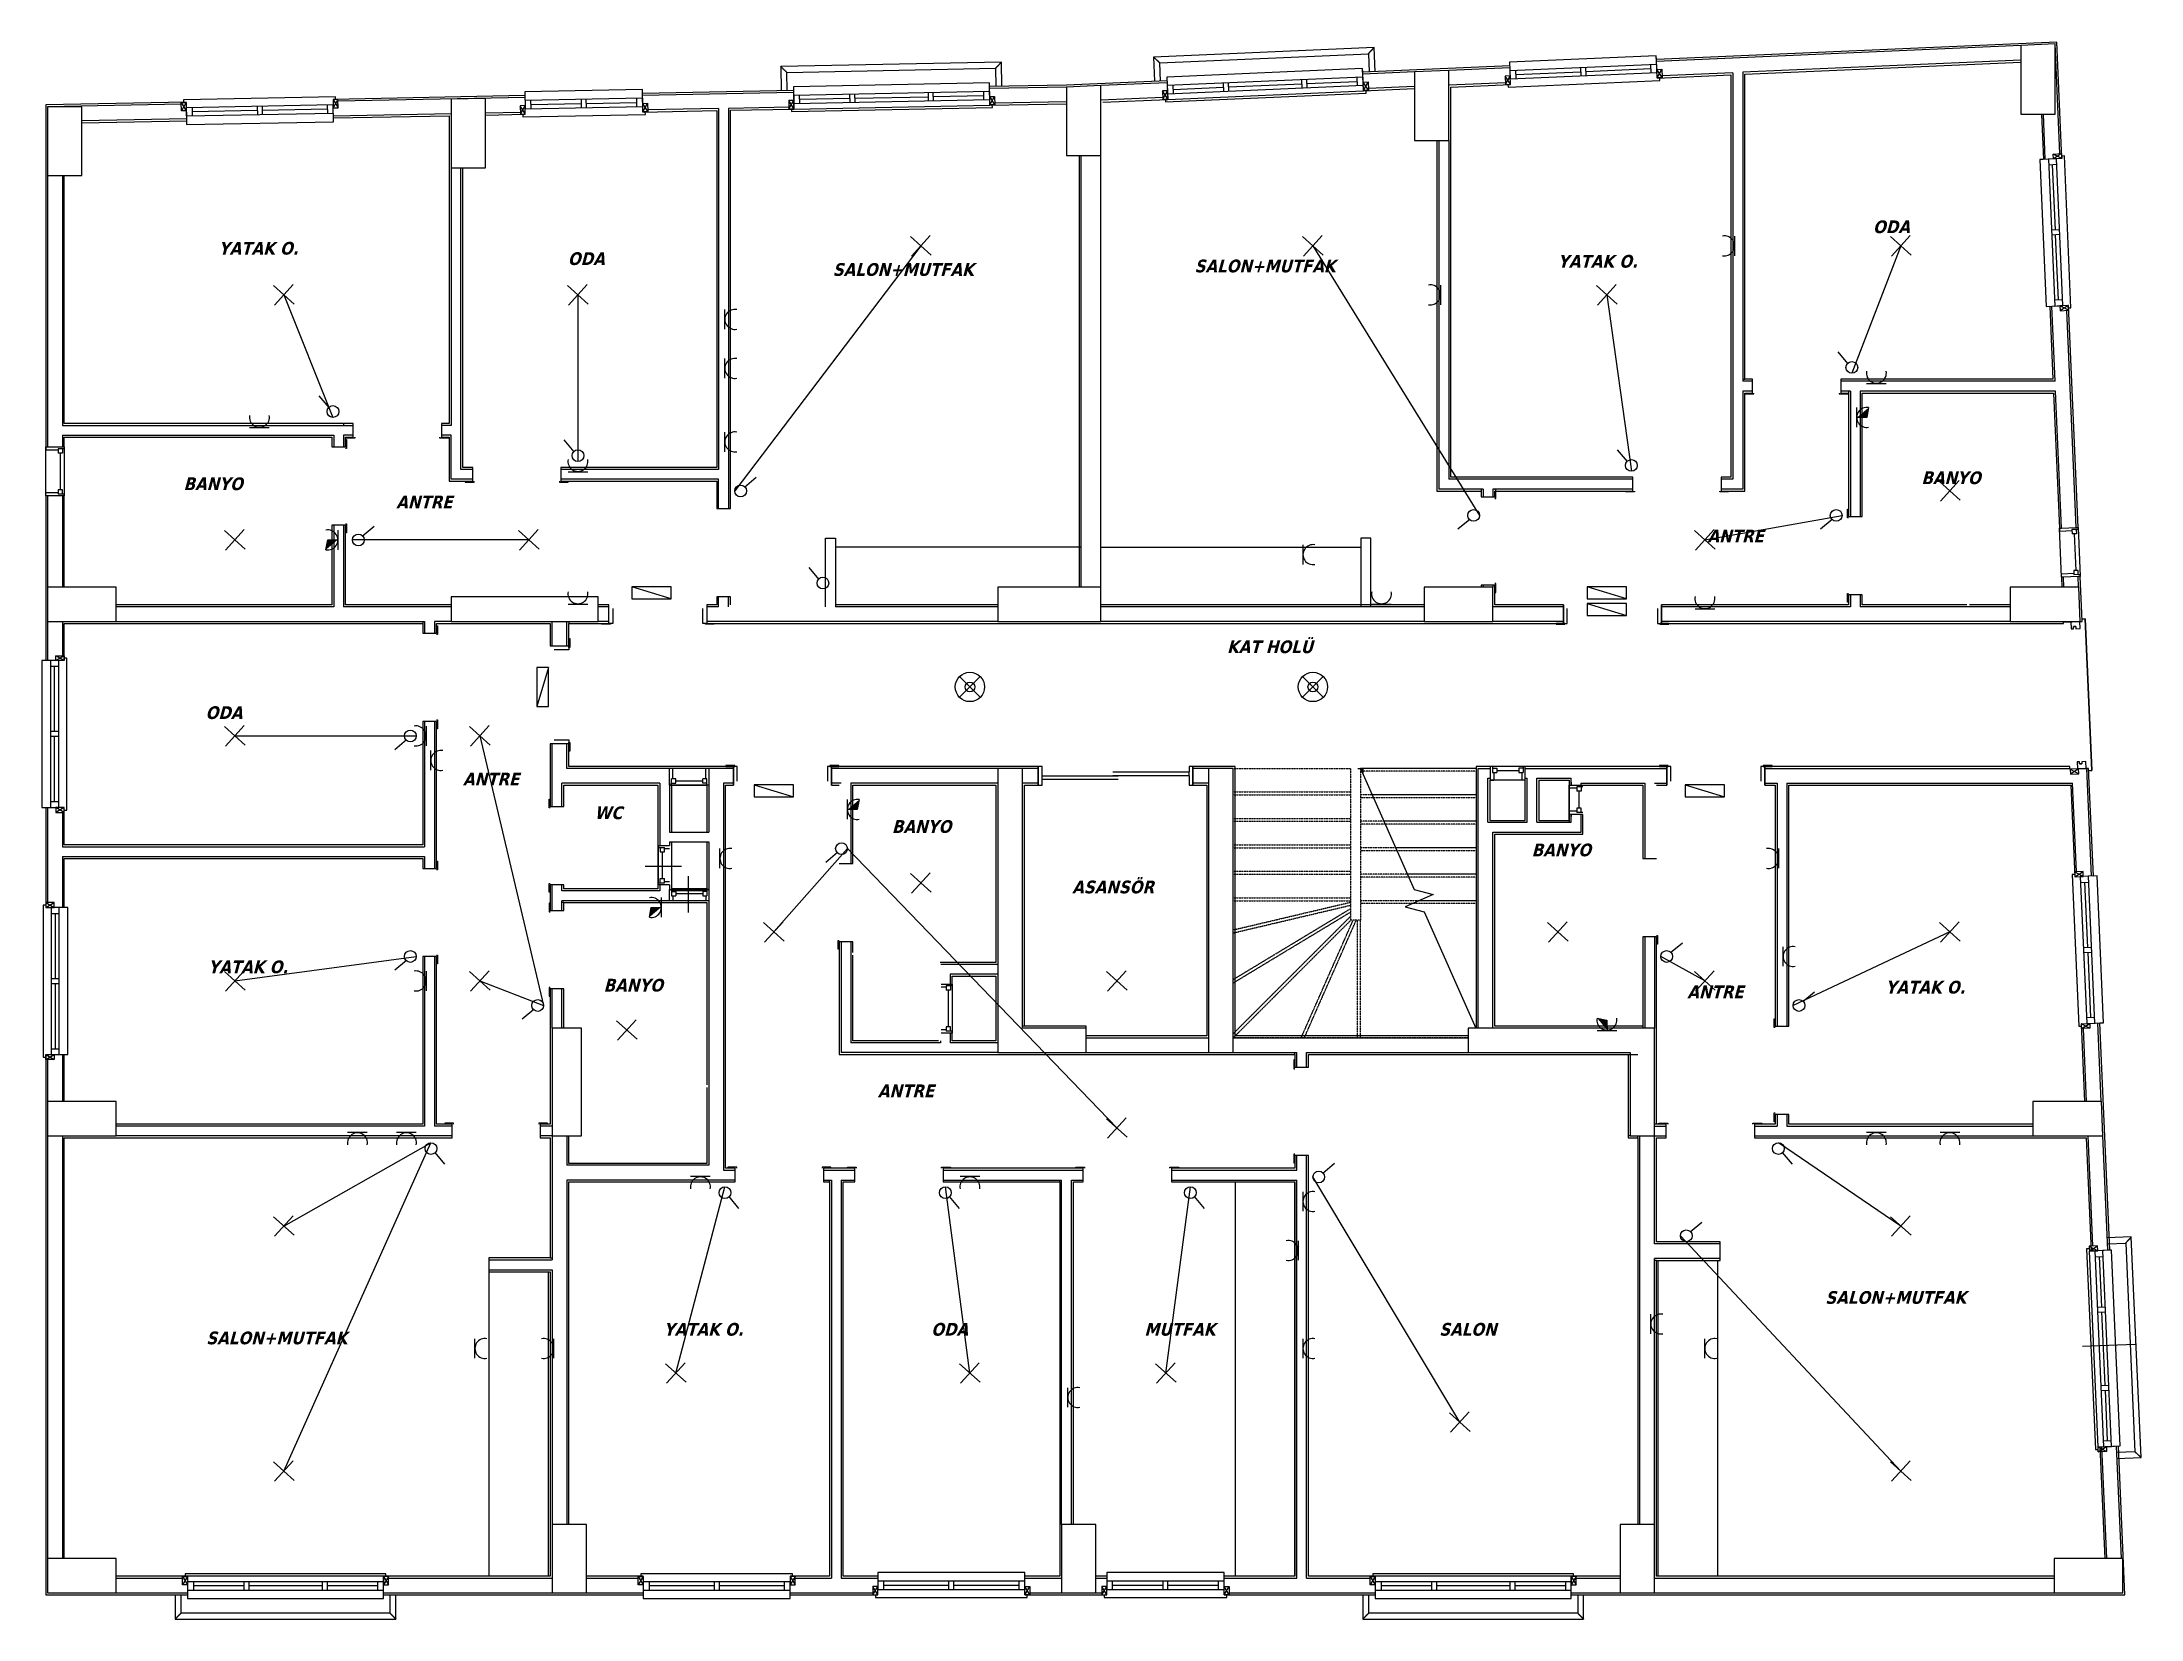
# Model space of a CAD drawing. Header units: centimetres. Extents: x 5945 to 15680, y 3197 to 5258.
# Drawn here: x 10051 to 12193, y 3349 to 4958 of the extents above; entities that cross this region are included whole.
import ezdxf

# ---------------------------------------------------------------- set-up
doc = ezdxf.new("R2010")
doc.units = ezdxf.units.CM
doc.linetypes.add('Verdeckt', pattern=[0.3, 0.2, -0.1])
for name, color, linetype in [('A-AREA-IDEN', 7, 'Continuous'), ('A-DETL-GENF', 7, 'Continuous'), ('A-DOOR', 7, 'Continuous'), ('A-DOOR-FRAM', 7, 'Continuous'), ('A-DOOR-GLAZ', 7, 'Continuous'), ('A-FLOR-HRAL', 7, 'Continuous'), ('A-GLAZ', 7, 'Continuous'), ('A-GLAZ-IDEN', 7, 'Continuous'), ('A-GLAZ-SILL', 7, 'Continuous'), ('A-WALL', 7, 'Continuous'), ('A-WALL-FNSH', 7, 'Continuous'), ('ELK-ACIL', 3, 'Continuous'), ('ELK-ANAHTAR', 5, 'Continuous'), ('ELK-AYDINLATMA', 30, 'Continuous'), ('ELK-LINYE', 3, 'Continuous'), ('ELK-PANO', 8, 'Continuous'), ('ELK-PRIZ', 1, 'Continuous'), ('ELK-PRIZ-ETANJ', 6, 'Continuous'), ('Q-CASE', 7, 'Continuous'), ('S-COLS', 7, 'Continuous'), ('S-STRS', 7, 'Continuous'), ('S-STRS-MBND', 7, 'Verdeckt')]:
    doc.layers.add(name, color=color, linetype=linetype)
doc.styles.add('Tahoma_B_I', font='', dxfattribs={"height": 11})
doc.styles.get('Tahoma_B_I').set_extended_font_data('Tahoma', italic=True, bold=True)

msp = doc.modelspace()

# ---------------------------------------------------------------- texts
at = {"layer": 'A-AREA-IDEN', "char_height": 13, "attachment_point": 1, "style": 'Tahoma_B_I'}
for s, insert, width in [('ODA', (11919, 4775.7), 91.392), ('YATAK O.', (10230.9, 4753.8), 101.814), ('ODA', (10587.2, 4743.2), 91.392), ('SALON+MUTFAK', (11226.7, 4735.7), 73.755), ('YATAK O.', (11597.5, 4740.5), 101.814), ('SALON+MUTFAK', (10857.5, 4732.1), 73.755), ('BANYO', (11968.4, 4519.6), 77.764), ('BANYO', (10195, 4513.5), 77.764), ('ANTRE', (10412, 4494.9), 74.557), ('ANTRE', (11750.1, 4460.2), 74.557), ('KAT HOLÜ', (11259.8, 4347.2), 111.435), ('ODA', (10217.5, 4280), 47.3), ('ANTRE', (10480.1, 4212.2), 74.557), ('WC', (10614.5, 4177.8), 36.878), ('BANYO', (10917.9, 4163.8), 77.764), ('BANYO', (11570.7, 4139.9), 77.764), ('ASANSÖR', (11101.8, 4102.1), 105.823), ('YATAK O.', (10220.3, 4020.6), 101.814), ('BANYO', (10623.7, 4001.9), 77.764), ('ANTRE', (11729.5, 3995.1), 74.557), ('YATAK O.', (11931.8, 3999.9), 101.814), ('ANTRE', (10903.5, 3894.1), 74.557), ('SALON+MUTFAK', (11870.3, 3683.3), 182.785), ('SALON+MUTFAK', (10218.2, 3642), 182.785), ('YATAK O.', (10685, 3650.8), 101.814), ('ODA', (10958, 3650.8), 47.3), ('MUTFAK', (11175.5, 3650.8), 91.392), ('SALON', (11476.4, 3650.8), 73.755)]:
    msp.add_mtext(s, dxfattribs=dict(at, insert=insert, width=width))

# ---------------------------------------------------------------- blocks, each defined once
blk = doc.blocks.new('STB Stütze - rechteckig - 35-70-V1-1_BODRUM KAT')
at = {"layer": 'S-COLS'}
blk.add_line((17.5, -35), (17.5, 35), dxfattribs=at)
blk = doc.blocks.new('M_Fixed - 60_60-2085198-1_BODRUM KAT')
at = {"layer": 'A-GLAZ'}
for p, q in [((-25, 8.3), (-23.1, 8.3)), ((-23.1, 8.3), (-23.1, 2)), ((-23.1, 6.4), (-18.7, 6.4)), ((-23.1, 2), (-18.7, 2)), ((-21.8, 2), (-21.8, -3.16)), ((-18.7, 6.4), (-18.7, 2)), ((-18.7, 4.2), (18.7, 4.2)), ((18.7, 6.4), (18.7, 2)), ((23.1, 6.4), (18.7, 6.4)), ((18.7, 2), (23.1, 2)), ((21.8, 2), (21.8, -3.16)), ((23.1, 8.3), (23.1, 2)), ((24.89, 8.3), (23.1, 8.3))]:
    blk.add_line(p, q, dxfattribs=at)
blk = doc.blocks.new('Tpl Variable Casement1 - _FRANSUZ-2080562-1_BODRUM KAT')
at = {"layer": 'A-GLAZ'}
for p, q in [((-166.1, 34.9), (-166.1, 10.3)), ((59.1, 34.9), (-166.1, 34.9)), ((-160.1, 10.3), (-160.1, 28.9)), ((-160.1, 28.9), (53.1, 28.9)), ((53.1, 28.9), (53.1, 10.3)), ((59.1, 10.3), (59.1, 34.9)), ((-158.5, -8.4), (-153.5, 0.1)), ((-153.5, -8.4), (-158.5, 0.1)), ((-158.5, 0.1), (-158.5, -8.4)), ((-153.5, 0.1), (-158.5, 0.1)), ((-153.5, 14.1), (-153.5, -3)), ((46.5, 14.1), (-153.5, 14.1)), ((46.5, 14.1), (-153.5, 14.1)), ((-153.5, 14.1), (-153.5, -8.7)), ((46.5, 5.3), (-153.5, 5.3)), ((-153.5, 5.3), (-153.5, -3)), ((-153.5, -8.4), (-153.5, 0.1)), ((-147.5, -3), (-147.5, 5.3)), ((-147.5, 1.2), (-96, 1.2)), ((-96, -3), (-96, 5.3)), ((-91, -3), (-91, 5.3)), ((-91, 1.2), (-16, 1.2)), ((-16, -3), (-16, 5.3)), ((-11, -3), (-11, 5.3)), ((-11, 1.2), (40.5, 1.2)), ((40.5, -3), (40.5, 5.3)), ((46.5, -3), (46.5, 14.1)), ((46.5, -8.7), (46.5, 14.1)), ((46.5, -3), (46.5, 5.3)), ((51.5, -8.4), (46.5, 0.1)), ((46.5, -8.4), (51.5, 0.1)), ((46.5, -8.4), (46.5, 0.1)), ((46.5, 0.1), (51.5, 0.1)), ((51.5, 0.1), (51.5, -8.4)), ((-158.5, -8.4), (-153.5, -8.4)), ((-156, -8.7), (-156, -11.2)), ((-156, -11.2), (49, -11.2)), ((-153.5, -3), (46.5, -3)), ((-153.5, -3), (46.5, -3)), ((-153.5, -8.7), (46.5, -8.7)), ((51.5, -8.4), (46.5, -8.4)), ((49, -11.2), (49, -8.7))]:
    blk.add_line(p, q, dxfattribs=at)
for points in [[(-160.1, 28.9), (-160.1, 28.9), (-160.1, 29), (-160.3, 29.1), (-160.5, 29.3), (-160.6, 29.5), (-160.8, 29.7), (-161, 29.8), (-161.2, 30.1), (-161.5, 30.4), (-161.7, 30.6), (-161.9, 30.8), (-162.1, 30.9), (-162.3, 31.1), (-162.5, 31.3), (-162.7, 31.5), (-162.9, 31.7), (-163.1, 31.9), (-163.3, 32.1), (-163.5, 32.3), (-163.7, 32.5), (-163.8, 32.7), (-164, 32.9), (-164.2, 33.1), (-164.4, 33.2), (-164.6, 33.4), (-164.7, 33.6), (-164.9, 33.8), (-165.1, 34), (-165.3, 34.2), (-165.5, 34.3), (-165.7, 34.5), (-165.8, 34.7), (-166, 34.9), (-166.1, 34.9), (-166.1, 34.9)], [(53.1, 28.9), (53.1, 28.9), (53.1, 29), (53.3, 29.1), (53.5, 29.3), (53.6, 29.5), (53.8, 29.7), (54, 29.8), (54.2, 30.1), (54.5, 30.4), (54.7, 30.6), (54.9, 30.8), (55.1, 30.9), (55.3, 31.1), (55.5, 31.3), (55.7, 31.5), (55.9, 31.7), (56.1, 31.9), (56.3, 32.1), (56.5, 32.3), (56.7, 32.5), (56.8, 32.7), (57, 32.9), (57.2, 33.1), (57.4, 33.2), (57.6, 33.4), (57.7, 33.6), (57.9, 33.8), (58.1, 34), (58.3, 34.2), (58.5, 34.3), (58.7, 34.5), (58.8, 34.7), (59, 34.9), (59.1, 34.9), (59.1, 34.9)]]:
    blk.add_open_spline(points, degree=3, knots=[0, 0, 0, 0, 0.083333, 0.125, 0.166667, 0.208333, 0.229167, 0.25, 0.291667, 0.333333, 0.354167, 0.375, 0.395833, 0.416667, 0.4375, 0.458333, 0.479167, 0.5, 0.520833, 0.541667, 0.5625, 0.583333, 0.604167, 0.625, 0.645833, 0.666667, 0.6875, 0.708333, 0.75, 0.770833, 0.791667, 0.833333, 0.875, 0.916667, 1, 1, 1, 1], dxfattribs=at)
at = {"layer": 'A-GLAZ-SILL'}
for p, q in [((-153.5, 14.1), (-153.5, 10.5)), ((46.5, 14.1), (-153.5, 14.1)), ((46.5, 10.3), (46.5, 14.1))]:
    blk.add_line(p, q, dxfattribs=at)
blk = doc.blocks.new('Dbl Plain - 150-150 2-1964452-1_BODRUM KAT')
at = {"layer": 'A-GLAZ'}
for p, q in [((-108.5, -8.4), (-103.5, 0.1)), ((-103.5, -8.4), (-108.5, 0.1)), ((-108.5, 0.1), (-108.5, -8.4)), ((-103.5, 0.1), (-108.5, 0.1)), ((-103.5, 14.1), (-103.5, -3)), ((46.5, 14.1), (-103.5, 14.1)), ((46.5, 5.3), (-103.5, 5.3)), ((-103.5, 5.3), (-103.5, -3)), ((-103.5, -8.4), (-103.5, 0.1)), ((-97.5, -3), (-97.5, 5.3)), ((-97.5, 1.2), (-31, 1.2)), ((-31, -3), (-31, 5.3)), ((-26, -3), (-26, 5.3)), ((-26, 1.2), (40.5, 1.2)), ((40.5, -3), (40.5, 5.3)), ((46.5, -3), (46.5, 14.1)), ((46.5, -3), (46.5, 5.3)), ((51.5, -8.4), (46.5, 0.1)), ((46.5, -8.4), (51.5, 0.1)), ((46.5, -8.4), (46.5, 0.1)), ((46.5, 0.1), (51.5, 0.1)), ((51.5, 0.1), (51.5, -8.4)), ((-108.5, -8.4), (-103.5, -8.4)), ((-106, -8.7), (-106, -11.2)), ((-106, -11.2), (49, -11.2)), ((-103.5, -3), (46.5, -3)), ((-103.5, -3), (46.5, -3)), ((51.5, -8.4), (46.5, -8.4)), ((49, -11.2), (49, -8.7))]:
    blk.add_line(p, q, dxfattribs=at)
at = {"layer": 'A-GLAZ-SILL'}
for p, q in [((-103.5, 14.1), (-103.5, 10.5)), ((46.5, 14.1), (-103.5, 14.1)), ((46.5, 10.5), (46.5, 14.1))]:
    blk.add_line(p, q, dxfattribs=at)
blk = doc.blocks.new('Dbl Plain - 120-150-2111052-1_BODRUM KAT')
at = {"layer": 'A-GLAZ'}
for p, q in [((-93.5, -8.4), (-88.5, 0.1)), ((-88.5, -8.4), (-93.5, 0.1)), ((-93.5, 0.1), (-93.5, -8.4)), ((-88.5, 0.1), (-93.5, 0.1)), ((-88.5, 14.1), (-88.5, -3)), ((31.5, 14.1), (-88.5, 14.1)), ((31.5, 5.3), (-88.5, 5.3)), ((-88.5, 5.3), (-88.5, -3)), ((-88.5, -8.4), (-88.5, 0.1)), ((-82.5, -3), (-82.5, 5.3)), ((-82.5, 1.2), (-31, 1.2)), ((-31, -3), (-31, 5.3)), ((-26, -3), (-26, 5.3)), ((-26, 1.2), (25.5, 1.2)), ((25.5, -3), (25.5, 5.3)), ((31.5, -3), (31.5, 14.1)), ((31.5, -3), (31.5, 5.3)), ((36.5, -8.4), (31.5, 0.1)), ((31.5, -8.4), (36.5, 0.1)), ((31.5, -8.4), (31.5, 0.1)), ((31.5, 0.1), (36.5, 0.1)), ((36.5, 0.1), (36.5, -8.4)), ((-93.5, -8.4), (-88.5, -8.4)), ((-91, -8.7), (-91, -11.2)), ((-91, -11.2), (34, -11.2)), ((-88.5, -3), (31.5, -3)), ((-88.5, -3), (31.5, -3)), ((36.5, -8.4), (31.5, -8.4)), ((34, -11.2), (34, -8.7))]:
    blk.add_line(p, q, dxfattribs=at)
at = {"layer": 'A-GLAZ-SILL'}
for p, q in [((-88.5, 14.1), (-88.5, 10.5)), ((31.5, 14.1), (-88.5, 14.1)), ((31.5, 10.5), (31.5, 14.1))]:
    blk.add_line(p, q, dxfattribs=at)
blk = doc.blocks.new('M_Counter Top w Sink - 600mm Depth-2113025-1_BODRUM KAT')
at = {"layer": 'Q-CASE'}
for p, q in [((-120, -1.9), (282.2, -1.9)), ((-120, -62.5), (282.2, -62.5))]:
    blk.add_line(p, q, dxfattribs=at)
blk = doc.blocks.new('M_Counter Top w Sink - 600mm Depth-2112883-1_BODRUM KAT')
at = {"layer": 'Q-CASE'}
for p, q in [((-118, -1.9), (192.7, -1.9)), ((-118, -62.5), (192.7, -62.5))]:
    blk.add_line(p, q, dxfattribs=at)
blk = doc.blocks.new('M_Counter Top w Sink - 600mm Depth-2113395-1_BODRUM KAT')
at = {"layer": 'Q-CASE'}
for p, q in [((-120, -1.9), (202.2, -1.9)), ((-120, -62.5), (202.2, -62.5))]:
    blk.add_line(p, q, dxfattribs=at)
blk = doc.blocks.new('M_Fixed - 60_60-2089752-1_BODRUM KAT')
at = {"layer": 'A-GLAZ'}
for p, q in [((-25, 10.8), (-23.1, 10.8)), ((-23.1, 10.8), (-23.1, 4.5)), ((-23.1, 8.9), (-18.7, 8.9)), ((-23.1, 4.5), (-18.7, 4.5)), ((-21.8, 4.5), (-21.8, -8.2)), ((-18.7, 8.9), (-18.7, 4.5)), ((-18.7, 6.7), (18.7, 6.7)), ((18.7, 8.9), (18.7, 4.5)), ((23.1, 8.9), (18.7, 8.9)), ((18.7, 4.5), (23.1, 4.5)), ((21.8, 4.5), (21.8, -8.2)), ((23.1, 10.8), (23.1, 4.5)), ((24.9, 10.8), (23.1, 10.8)), ((-25, -8.2), (-21.8, -8.2)), ((25, -8.2), (21.8, -8.2))]:
    blk.add_line(p, q, dxfattribs=at)
blk = doc.blocks.new('CADAI_LIGHT_CEILING')
for p, q in [((-10.5, 9.5), (10.5, -9.5)), ((9.5, 10.5), (-9.5, -10.5))]:
    blk.add_line(p, q)
blk = doc.blocks.new('CADAI_SOCKET')
blk.add_line((-10.4, 10), (-10.4, -10))
blk.add_arc((0.1, 0), 10.2, 78.5923, 281.4077)
blk = doc.blocks.new('CADAI_SWITCH')
blk.add_line((10, 4), (22, 14))
blk.add_circle((6, 0), 6)
blk = doc.blocks.new('CADAI_PANEL')
blk.add_line((0, -20), (12, 20))
blk.add_lwpolyline([(0, -20), (12, -20), (12, 20), (0, 20)], close=True)
blk = doc.blocks.new('CADAI_SOCKET_WET')
for p, q in [((-10.4, 10), (-10.4, -10)), ((0.1, 0), (-10.4, -0.3)), ((2.1, 10), (0.1, 0))]:
    blk.add_line(p, q)
blk.add_arc((0.1, 0), 10.2, 78.5923, 281.4077)
blk.add_solid([(2.1, 10), (-10.1, -0.3), (0.1, 0)])
blk = doc.blocks.new('CADAI_LIGHT_EMERGENCY')
for p, q in [((-10.6, -10.6), (10.6, 10.6)), ((-10.6, 10.6), (10.6, -10.6))]:
    blk.add_line(p, q)
for radius in [15, 5]:
    blk.add_circle((0, 0), radius)

# ---------------------------------------------------------------- linework, layer by layer
at = {"layer": 'A-DETL-GENF'}
for points in [[(12069.8, 4884.1), (12104.8, 4884.1), (12104.8, 4955.7), (12069.8, 4954.1), (12069.8, 4884.1)], [(11451.1, 4857.2), (11486.1, 4857.2), (11486.1, 4928.7), (11451.1, 4927.2), (11451.1, 4857.2)], [(11131.1, 4841.8), (11131.1, 4913.3), (11096.1, 4911.8), (11096.1, 4841.8), (11131.1, 4841.8)], [(10091.4, 4821.5), (10091.4, 4891.5), (10056.4, 4891.5), (10056.4, 4821.5), (10091.4, 4821.5)], [(10503.1, 4829.4), (10503.1, 4900.1), (10468.1, 4899.4), (10468.1, 4829.4), (10503.1, 4829.4)], [(10056.4, 4366.6), (10126.4, 4366.6), (10126.4, 4401.6), (10056.4, 4401.6), (10056.4, 4366.6)], [(10618.1, 4366.6), (10618.1, 4391.6), (10468.1, 4391.6), (10468.1, 4366.6), (10569.5, 4366.6), (10618.1, 4366.6)], [(11131.1, 4366.6), (11131.1, 4401.6), (11026.1, 4401.6), (11026.1, 4366.6), (11084.8, 4366.6), (11131.1, 4366.6)], [(11461.1, 4366.6), (11531.1, 4366.6), (11531.1, 4401.6), (11461.1, 4401.6), (11461.1, 4366.6)], [(12130.6, 4366.6), (12129.1, 4401.6), (12059.1, 4401.6), (12059.1, 4366.6), (12115.3, 4366.6), (12130.6, 4366.6)], [(11084.8, 3926.6), (11116.1, 3926.6), (11116.1, 3951.6), (11051.1, 3951.6), (11051.1, 4216.6), (11026.1, 4216.6), (11026.1, 3926.6), (11084.8, 3926.6)], [(11241.1, 3926.6), (11266.1, 3926.6), (11266.1, 4216.6), (11241.1, 4216.6), (11241.1, 4042), (11241.1, 3926.6)], [(10571.1, 3841.6), (10601.1, 3841.6), (10601.1, 3951.6), (10571.1, 3951.6), (10571.1, 3849.7), (10571.1, 3841.6)], [(11671.1, 3841.6), (11696.1, 3841.6), (11696.1, 3951.6), (11506.1, 3951.6), (11506.1, 3926.6), (11671.1, 3926.6), (11671.1, 3849.7), (11671.1, 3841.6)], [(10056.4, 3841.6), (10126.4, 3841.6), (10126.4, 3876.6), (10056.4, 3876.6), (10056.4, 3841.6)], [(12115.3, 3841.6), (12153.6, 3841.6), (12152.1, 3876.6), (12082.1, 3876.6), (12082.1, 3841.6), (12115.3, 3841.6)], [(10606.1, 3375.3), (10606.1, 3445.3), (10571.1, 3445.3), (10571.1, 3375.3), (10606.1, 3375.3)], [(11126.1, 3375.3), (11126.1, 3445.3), (11091.1, 3445.3), (11091.1, 3375.3), (11126.1, 3375.3)], [(11696.1, 3375.3), (11696.1, 3445.3), (11661.1, 3445.3), (11661.1, 3375.3), (11664.5, 3375.3), (11696.1, 3375.3)], [(10056.4, 3375.3), (10126.4, 3375.3), (10126.4, 3410.3), (10056.4, 3410.3), (10056.4, 3375.3)], [(12104, 3375.3), (12174, 3375.3), (12174, 3410.3), (12104, 3410.3), (12104, 3400.8), (12104, 3375.3)]]:
    msp.add_lwpolyline(points, close=True, dxfattribs=at)
at = {"layer": 'A-DOOR'}
for p, q in [((12115.1, 4366.6), (12113.7, 4365.7)), ((12113.7, 4366.6), (12113.7, 4365.7)), ((12113.7, 4365.7), (12122.2, 4366)), ((12121.2, 4366.6), (12122.2, 4366)), ((12122.2, 4366), (12122.2, 4366.6)), ((12132.4, 4369), (12135.4, 4369.1)), ((12135.4, 4369.1), (12132.4, 4369)), ((12135.4, 4369.1), (12142.2, 4214.3)), ((12142.2, 4214.3), (12135.4, 4369.1)), ((12128.8, 4216.2), (12120.3, 4215.8)), ((12120.3, 4215.8), (12129, 4211.2)), ((12120.3, 4215.8), (12120.5, 4210.8)), ((12128.8, 4216.2), (12120.5, 4210.8)), ((12120.5, 4210.8), (12129, 4211.2)), ((12129, 4211.2), (12128.8, 4216.2)), ((12142.2, 4214.3), (12139.2, 4214.1)), ((12139.2, 4214.1), (12142.2, 4214.3))]:
    msp.add_line(p, q, dxfattribs=at)
at = {"layer": 'A-DOOR-FRAM'}
for p, q in [((11788.6, 4599.6), (11788.6, 4598.6)), ((11788.6, 4598.6), (11797.6, 4598.6)), ((11797.6, 4598.6), (11797.6, 4599.6)), ((11884.6, 4599.6), (11884.6, 4598.6)), ((11884.6, 4598.6), (11893.6, 4598.6)), ((11893.6, 4598.6), (11893.6, 4599.6)), ((10360.3, 4552.1), (10361.3, 4552.1)), ((10361.3, 4543.1), (10360.3, 4543.1)), ((10369.7, 4553.6), (10360.7, 4553.6)), ((10361.3, 4552.1), (10361.3, 4543.1)), ((10369.7, 4554.6), (10369.7, 4553.6)), ((10456.7, 4553.6), (10456.7, 4554.6)), ((10465.7, 4553.6), (10456.7, 4553.6)), ((10465.7, 4554.6), (10465.7, 4553.6)), ((10482.6, 4509.6), (10482.6, 4508.6)), ((10482.6, 4508.6), (10491.6, 4508.6)), ((10491.6, 4508.6), (10491.6, 4509.6)), ((10578.6, 4509.6), (10578.6, 4508.6)), ((10578.6, 4508.6), (10587.6, 4508.6)), ((10587.6, 4508.6), (10587.6, 4509.6)), ((11534.1, 4501.1), (11533.1, 4501.1)), ((11534.1, 4492.1), (11534.1, 4501.1)), ((11666.6, 4498.6), (11666.6, 4499.6)), ((11675.6, 4498.6), (11666.6, 4498.6)), ((11675.6, 4499.6), (11675.6, 4498.6)), ((11762.6, 4498.6), (11762.6, 4499.6)), ((11771.6, 4498.6), (11762.6, 4498.6)), ((11771.6, 4499.6), (11771.6, 4498.6)), ((11533.1, 4492.1), (11534.1, 4492.1)), ((11893.1, 4481.1), (11894.1, 4481.1)), ((11893.1, 4472.1), (11893.1, 4481.1)), ((10360.3, 4466.1), (10361.3, 4466.1)), ((10361.3, 4457.1), (10360.3, 4457.1)), ((10361.3, 4466.1), (10361.3, 4457.1)), ((11894.1, 4472.1), (11893.1, 4472.1)), ((11534.1, 4405.1), (11533.1, 4405.1)), ((11533.1, 4396.1), (11534.1, 4396.1)), ((11534.1, 4396.1), (11534.1, 4405.1)), ((11893.1, 4395.1), (11894.1, 4395.1)), ((11893.1, 4386.1), (11893.1, 4395.1)), ((10629.1, 4364.6), (10629.1, 4383.6)), ((10633.1, 4379.6), (10633.1, 4364.6)), ((10725.1, 4364.6), (10725.1, 4379.6)), ((10729.1, 4383.6), (10729.1, 4364.6)), ((11603.1, 4383.6), (11603.1, 4364.6)), ((11607.1, 4364.6), (11607.1, 4379.6)), ((11699.1, 4379.6), (11699.1, 4364.6)), ((11703.1, 4364.6), (11703.1, 4383.6)), ((11894.1, 4386.1), (11893.1, 4386.1)), ((10453.1, 4362.1), (10454.1, 4362.1)), ((10454.1, 4353.1), (10453.1, 4353.1)), ((10454.1, 4362.1), (10454.1, 4353.1)), ((10588.1, 4349.1), (10589.1, 4349.1)), ((10588.1, 4340.1), (10588.1, 4349.1)), ((10589.1, 4349.1), (10589.1, 4340.1)), ((10621.6, 4364.6), (10630.6, 4364.6)), ((10621.6, 4363.6), (10621.6, 4364.6)), ((10630.6, 4363.6), (10621.6, 4363.6)), ((10633.1, 4364.6), (10629.1, 4364.6)), ((10630.6, 4364.6), (10630.6, 4363.6)), ((10729.1, 4364.6), (10725.1, 4364.6)), ((10727.6, 4364.6), (10736.6, 4364.6)), ((10727.6, 4363.6), (10727.6, 4364.6)), ((10736.6, 4363.6), (10727.6, 4363.6)), ((10736.6, 4364.6), (10736.6, 4363.6)), ((11604.6, 4364.6), (11595.6, 4364.6)), ((11595.6, 4364.6), (11595.6, 4363.6)), ((11595.6, 4363.6), (11604.6, 4363.6)), ((11603.1, 4364.6), (11607.1, 4364.6)), ((11604.6, 4363.6), (11604.6, 4364.6)), ((11699.1, 4364.6), (11703.1, 4364.6)), ((11710.6, 4364.6), (11701.6, 4364.6)), ((11701.6, 4364.6), (11701.6, 4363.6)), ((11701.6, 4363.6), (11710.6, 4363.6)), ((11710.6, 4363.6), (11710.6, 4364.6)), ((12121.1, 4366), (12121.4, 4358.9)), ((12121.4, 4358.9), (12123.7, 4359)), ((12130, 4366.4), (12122.2, 4366)), ((12123.6, 4361.2), (12126, 4361.3)), ((12123.7, 4359), (12123.6, 4361.2)), ((12126, 4361.3), (12126.1, 4359.1)), ((12126.1, 4359.1), (12130.3, 4359.3)), ((12130.3, 4359.3), (12130, 4366.4)), ((10569.1, 4341.6), (10588.1, 4341.6)), ((10588.1, 4337.6), (10573.1, 4337.6)), ((10588.1, 4341.6), (10588.1, 4337.6)), ((10589.1, 4340.1), (10588.1, 4340.1)), ((10453.1, 4266.1), (10454.1, 4266.1)), ((10454.1, 4266.1), (10454.1, 4257.1)), ((10454.1, 4257.1), (10453.1, 4257.1)), ((10588.1, 4241.6), (10569.1, 4241.6)), ((10573.1, 4245.6), (10588.1, 4245.6)), ((10588.1, 4245.6), (10588.1, 4241.6)), ((10588.1, 4243.1), (10589.1, 4243.1)), ((10588.1, 4234.1), (10588.1, 4243.1)), ((10589.1, 4243.1), (10589.1, 4234.1)), ((10589.1, 4234.1), (10588.1, 4234.1)), ((12129.7, 4223.3), (12127.4, 4223.2)), ((12127.4, 4223.2), (12127.7, 4216.1)), ((12129.8, 4221.1), (12129.7, 4223.3)), ((12132.1, 4221.2), (12129.8, 4221.1)), ((12136.2, 4223.6), (12132.1, 4223.4)), ((12132.1, 4223.4), (12132.1, 4221.2)), ((12136.6, 4216.5), (12136.2, 4223.6)), ((10757.6, 4219.6), (10748.6, 4219.6)), ((10748.6, 4219.6), (10748.6, 4218.6)), ((10748.6, 4218.6), (10757.6, 4218.6)), ((10756.1, 4218.6), (10756.1, 4199.6)), ((10760.1, 4218.6), (10756.1, 4218.6)), ((10757.6, 4218.6), (10757.6, 4219.6)), ((10760.1, 4203.6), (10760.1, 4218.6)), ((10856.1, 4218.6), (10852.1, 4218.6)), ((10852.1, 4218.6), (10852.1, 4203.6)), ((10863.6, 4219.6), (10854.6, 4219.6)), ((10854.6, 4219.6), (10854.6, 4218.6)), ((10854.6, 4218.6), (10863.6, 4218.6)), ((10856.1, 4199.6), (10856.1, 4218.6)), ((10863.6, 4218.6), (10863.6, 4219.6)), ((11071.1, 4218.6), (11067.1, 4218.6)), ((11067.1, 4218.6), (11067.1, 4199.6)), ((11067.1, 4199.6), (11071.1, 4199.6)), ((11071.1, 4209.1), (11071.1, 4218.6)), ((11071.1, 4209.1), (11148.8, 4209.1)), ((11071.1, 4205.1), (11071.1, 4209.1)), ((11148.8, 4205.1), (11071.1, 4205.1)), ((11071.1, 4199.6), (11071.1, 4205.1)), ((11143.3, 4213.1), (11221.1, 4213.1)), ((11221.1, 4209.1), (11143.3, 4209.1)), ((11221.1, 4218.6), (11221.1, 4213.1)), ((11225.1, 4218.6), (11221.1, 4218.6)), ((11221.1, 4209.1), (11221.1, 4213.1)), ((11221.1, 4209.1), (11221.1, 4199.6)), ((11221.1, 4199.6), (11225.1, 4199.6)), ((11225.1, 4199.6), (11225.1, 4218.6)), ((11710.1, 4219.6), (11701.1, 4219.6)), ((11701.1, 4219.6), (11701.1, 4218.6)), ((11701.1, 4218.6), (11710.1, 4218.6)), ((11708.6, 4218.6), (11708.6, 4199.6)), ((11712.6, 4218.6), (11708.6, 4218.6)), ((11710.1, 4218.6), (11710.1, 4219.6)), ((11712.6, 4203.6), (11712.6, 4218.6)), ((11808.6, 4218.6), (11804.6, 4218.6)), ((11804.6, 4218.6), (11804.6, 4203.6)), ((11816.1, 4219.6), (11807.1, 4219.6)), ((11807.1, 4219.6), (11807.1, 4218.6)), ((11807.1, 4218.6), (11816.1, 4218.6)), ((11808.6, 4199.6), (11808.6, 4218.6)), ((11816.1, 4218.6), (11816.1, 4219.6)), ((12128.8, 4216.2), (12136.6, 4216.5)), ((10568.1, 4185.3), (10569.1, 4185.3)), ((10568.1, 4176.3), (10568.1, 4185.3)), ((10569.1, 4176.3), (10568.1, 4176.3)), ((10453.1, 4122.1), (10454.1, 4122.1)), ((10454.1, 4113.1), (10453.1, 4113.1)), ((10454.1, 4122.1), (10454.1, 4113.1)), ((10568.1, 4099.3), (10569.1, 4099.3)), ((10568.1, 4090.3), (10568.1, 4099.3)), ((10569.1, 4090.3), (10568.1, 4090.3)), ((10568.1, 4079.1), (10568.1, 4070.1)), ((10569.1, 4079.1), (10568.1, 4079.1)), ((10568.1, 4070.1), (10569.1, 4070.1)), ((10863.1, 4041.1), (10864.1, 4041.1)), ((10863.1, 4032.1), (10863.1, 4041.1)), ((10864.1, 4032.1), (10863.1, 4032.1)), ((11698.1, 4046.1), (11699.1, 4046.1)), ((11699.1, 4037.1), (11698.1, 4037.1)), ((11699.1, 4046.1), (11699.1, 4037.1)), ((10453.1, 4026.1), (10454.1, 4026.1)), ((10454.1, 4017.1), (10453.1, 4017.1)), ((10454.1, 4026.1), (10454.1, 4017.1)), ((10568.1, 3993.1), (10568.1, 3984.1)), ((10569.1, 3993.1), (10568.1, 3993.1)), ((10568.1, 3984.1), (10569.1, 3984.1)), ((11818.1, 3961.1), (11819.1, 3961.1)), ((11818.1, 3952.1), (11818.1, 3961.1)), ((11819.1, 3952.1), (11818.1, 3952.1)), ((11328.1, 3919.1), (11328.1, 3910.1)), ((11329.1, 3919.1), (11328.1, 3919.1)), ((11328.1, 3910.1), (11329.1, 3910.1)), ((11818.1, 3865.1), (11819.1, 3865.1)), ((11818.1, 3856.1), (11818.1, 3865.1)), ((11819.1, 3856.1), (11818.1, 3856.1)), ((10470.6, 3854.6), (10461.6, 3854.6)), ((10461.6, 3854.6), (10461.6, 3853.6)), ((10470.6, 3853.6), (10470.6, 3854.6)), ((10566.6, 3854.6), (10557.6, 3854.6)), ((10557.6, 3854.6), (10557.6, 3853.6)), ((10566.6, 3853.6), (10566.6, 3854.6)), ((11700.6, 3853.6), (11700.6, 3854.6)), ((11700.6, 3854.6), (11709.6, 3854.6)), ((11709.6, 3854.6), (11709.6, 3853.6)), ((11796.6, 3853.6), (11796.6, 3854.6)), ((11796.6, 3854.6), (11805.6, 3854.6)), ((11805.6, 3854.6), (11805.6, 3853.6)), ((11328.1, 3823.1), (11328.1, 3814.1)), ((11329.1, 3823.1), (11328.1, 3823.1)), ((11328.1, 3814.1), (11329.1, 3814.1)), ((10759.6, 3809.6), (10750.6, 3809.6)), ((10750.6, 3809.6), (10750.6, 3808.6)), ((10759.6, 3808.6), (10759.6, 3809.6)), ((10855.6, 3809.6), (10846.6, 3809.6)), ((10846.6, 3809.6), (10846.6, 3808.6)), ((10855.6, 3808.6), (10855.6, 3809.6)), ((10872.6, 3808.6), (10872.6, 3809.6)), ((10872.6, 3809.6), (10881.6, 3809.6)), ((10881.6, 3809.6), (10881.6, 3808.6)), ((10968.6, 3808.6), (10968.6, 3809.6)), ((10968.6, 3809.6), (10977.6, 3809.6)), ((10977.6, 3809.6), (10977.6, 3808.6)), ((11105.6, 3808.6), (11105.6, 3809.6)), ((11105.6, 3809.6), (11114.6, 3809.6)), ((11114.6, 3809.6), (11114.6, 3808.6)), ((11201.6, 3808.6), (11201.6, 3809.6)), ((11201.6, 3809.6), (11210.6, 3809.6)), ((11210.6, 3809.6), (11210.6, 3808.6))]:
    msp.add_line(p, q, dxfattribs=at)
at = {"layer": 'A-DOOR-GLAZ'}
for p, q in [((12126, 4361.3), (12123.6, 4361.2)), ((12129.8, 4221.1), (12132.1, 4221.2))]:
    msp.add_line(p, q, dxfattribs=at)
at = {"layer": 'A-FLOR-HRAL'}
for p, q in [((11393.5, 4216.6), (11398.6, 4216.6)), ((11394.8, 4216.6), (11397.3, 4216.6)), ((11394.8, 4216.6), (11397.3, 4216.6)), ((11397.3, 4216.6), (11397.3, 4213.7)), ((11397.3, 4216.6), (11397.3, 4213.7)), ((11398.6, 4216.6), (11398.6, 4210.8))]:
    msp.add_line(p, q, dxfattribs=at)
at = {"layer": 'A-GLAZ'}
for p, q in [((10691.1, 4199.6), (10692.9, 4199.6)), ((10697.3, 4205.9), (10692.9, 4205.9)), ((10692.9, 4199.6), (10692.9, 4205.9)), ((10692.9, 4201.5), (10697.3, 4201.5)), ((10694.2, 4205.9), (10694.2, 4216.6)), ((10697.3, 4201.5), (10697.3, 4205.9)), ((10724.8, 4203.7), (10697.3, 4203.7)), ((10724.8, 4201.5), (10724.8, 4205.9)), ((10729.2, 4205.9), (10724.8, 4205.9)), ((10729.2, 4201.5), (10724.8, 4201.5)), ((10727.9, 4205.9), (10727.9, 4216.6)), ((10729.2, 4199.6), (10729.2, 4205.9)), ((10731.1, 4199.6), (10729.2, 4199.6)), ((11528.9, 4204.6), (11532.1, 4204.6)), ((11530.8, 4218.6), (11530.8, 4212.3)), ((11530.8, 4216.7), (11535.2, 4216.7)), ((11530.8, 4212.3), (11535.2, 4212.3)), ((11532.1, 4212.3), (11532.1, 4204.6)), ((11535.2, 4216.7), (11535.2, 4212.3)), ((11535.2, 4214.5), (11557.6, 4214.5)), ((11557.6, 4216.7), (11557.6, 4212.3)), ((11562, 4216.7), (11557.6, 4216.7)), ((11557.6, 4212.3), (11562, 4212.3)), ((11560.7, 4212.3), (11560.7, 4204.6)), ((11563.9, 4204.6), (11560.7, 4204.6)), ((11562, 4218.6), (11562, 4212.3)), ((11609.1, 4199.6), (11609.1, 4196.4)), ((11616.8, 4196.4), (11609.1, 4196.4)), ((11623.1, 4197.7), (11616.8, 4197.7)), ((11616.8, 4197.7), (11616.8, 4193.3)), ((11621.2, 4193.3), (11616.8, 4193.3)), ((11619, 4193.3), (11619, 4175.9)), ((11621.2, 4197.7), (11621.2, 4193.3)), ((11616.8, 4172.8), (11609.1, 4172.8)), ((11609.1, 4169.6), (11609.1, 4172.8)), ((11616.8, 4175.9), (11616.8, 4171.5)), ((11621.2, 4175.9), (11616.8, 4175.9)), ((11623.1, 4171.5), (11616.8, 4171.5)), ((11621.2, 4171.5), (11621.2, 4175.9)), ((10679.6, 4137.7), (10679.6, 4136)), ((10679.6, 4136), (10685.9, 4136)), ((10681.5, 4136), (10681.5, 4131.6)), ((10685.9, 4131.6), (10685.9, 4136)), ((10685.9, 4134.7), (10691.1, 4134.7)), ((10681.5, 4131.6), (10685.9, 4131.6)), ((10683.7, 4104.2), (10683.7, 4131.6)), ((10679.6, 4099.8), (10685.9, 4099.8)), ((10679.6, 4097.9), (10679.6, 4099.8)), ((10681.5, 4104.2), (10685.9, 4104.2)), ((10681.5, 4099.8), (10681.5, 4104.2)), ((10685.9, 4099.8), (10685.9, 4104.2)), ((10685.9, 4101.1), (10691.1, 4101.1)), ((10691.1, 4093), (10693, 4093)), ((10693, 4093), (10693, 4086.7)), ((10729.2, 4093), (10729.2, 4086.7)), ((10731, 4093), (10729.2, 4093)), ((10693, 4091.1), (10697.4, 4091.1)), ((10693, 4086.7), (10697.4, 4086.7)), ((10694.3, 4086.7), (10694.3, 4081.6)), ((10697.4, 4091.1), (10697.4, 4086.7)), ((10697.4, 4088.9), (10724.8, 4088.9)), ((10724.8, 4091.1), (10724.8, 4086.7)), ((10729.2, 4091.1), (10724.8, 4091.1)), ((10724.8, 4086.7), (10729.2, 4086.7)), ((10727.9, 4086.7), (10727.9, 4081.6))]:
    msp.add_line(p, q, dxfattribs=at)
at = {"layer": 'A-GLAZ-IDEN'}
for p, q in [((10666, 4116.8), (10703.1, 4116.8)), ((10710, 4106.6), (10710, 4069.6)), ((12133, 3627), (12186.6, 3629.3))]:
    msp.add_line(p, q, dxfattribs=at)
at = {"layer": 'A-WALL'}
for p, q in [((12069.8, 4954.1), (11698.2, 4938)), ((12109.7, 4843.8), (12104.8, 4955.7)), ((11451.1, 4927.2), (11398.5, 4924.9)), ((11548.4, 4931.4), (11486.1, 4928.7)), ((12069.8, 4939.1), (11786.1, 4926.8)), ((11786.1, 4926.8), (11786.1, 4611.6)), ((10817.6, 4906.3), (10663.4, 4903.3)), ((11096.1, 4911.8), (11017.5, 4910.2)), ((11198.7, 4916.2), (11131.1, 4913.3)), ((11451.1, 4912.2), (11404.1, 4910.2)), ((11544, 4916.2), (11486.1, 4913.7)), ((11776.1, 4926.3), (11703.9, 4923.2)), ((11776.1, 4926.3), (11776.1, 4511.6)), ((10192.7, 4894.2), (10056.4, 4891.5)), ((10468.1, 4884.5), (10348, 4882.2)), ((10543.5, 4901), (10352.7, 4897.3)), ((10538.8, 4885.9), (10503.1, 4885.2)), ((10741.1, 4889.8), (10668.7, 4888.4)), ((10741.1, 4889.8), (10741.1, 4521.6)), ((10812.9, 4891.2), (10751.1, 4890)), ((10751.1, 4890), (10751.1, 4481.6)), ((11096.1, 4896.8), (11022.8, 4895.3)), ((11194.3, 4901), (11131.1, 4898.3)), ((12094.9, 4838.1), (12092.9, 4884.1)), ((10198, 4879.3), (10091.4, 4877.2)), ((11111.1, 4401.6), (11111.1, 4841.8)), ((11131.1, 4383.6), (11131.1, 4841.8)), ((11476.1, 4857.2), (11476.1, 4501.6)), ((11486.1, 4857.2), (11486.1, 4511.6)), ((10056.4, 4821.5), (10056.4, 4544.6)), ((10071.4, 4821.5), (10071.4, 4566.6)), ((10468.1, 4829.4), (10468.1, 4566.6)), ((10478.1, 4521.6), (10478.1, 4829.4)), ((12104.8, 4611.6), (12101.4, 4688.3)), ((12126.3, 4462.3), (12116.7, 4683.9)), ((11786.1, 4613.6), (11788.1, 4613.6)), ((11796.1, 4611.6), (11786.1, 4611.6)), ((11796.1, 4601.6), (11796.1, 4611.6)), ((11886.1, 4611.6), (11886.1, 4601.6)), ((12104.8, 4611.6), (11886.1, 4611.6)), ((11786.1, 4601.6), (11786.1, 4501.6)), ((11796.1, 4601.6), (11786.1, 4601.6)), ((11896.1, 4601.6), (11886.1, 4601.6)), ((11894.1, 4601.6), (11894.1, 4599.6)), ((11896.1, 4601.6), (11896.1, 4473.6)), ((11906.1, 4601.6), (11906.1, 4473.6)), ((12105.2, 4601.6), (11906.1, 4601.6)), ((12111.3, 4461.7), (12105.2, 4601.6)), ((10071.4, 4566.6), (10368.2, 4566.6)), ((10358.3, 4568.6), (10358.3, 4566.6)), ((10368.2, 4556.6), (10368.2, 4566.6)), ((10458.2, 4566.6), (10458.2, 4556.6)), ((10468.1, 4566.6), (10458.2, 4566.6)), ((10054.4, 4494.6), (10054.4, 4544.6)), ((10056.4, 4544.6), (10071.4, 4544.6)), ((10071.4, 4556.6), (10071.4, 4544.6)), ((10071.4, 4556.6), (10348.3, 4556.6)), ((10073.4, 4544.6), (10073.4, 4494.6)), ((10348.3, 4556.6), (10348.3, 4544.6)), ((10348.3, 4544.6), (10358.3, 4544.6)), ((10358.3, 4556.6), (10358.3, 4544.6)), ((10368.2, 4556.6), (10358.3, 4556.6)), ((10468.1, 4556.6), (10458.2, 4556.6)), ((10468.1, 4511.6), (10468.1, 4556.6)), ((10490.1, 4521.6), (10478.1, 4521.6)), ((10490.1, 4511.6), (10490.1, 4521.6)), ((10580.1, 4521.6), (10580.1, 4511.6)), ((10741.1, 4521.6), (10580.1, 4521.6)), ((10490.1, 4511.6), (10468.1, 4511.6)), ((10741.1, 4511.6), (10580.1, 4511.6)), ((10741.1, 4481.6), (10741.1, 4511.6)), ((11474.1, 4511.6), (11474.1, 4501.6)), ((11521.1, 4501.6), (11476.1, 4501.6)), ((11674.1, 4511.6), (11486.1, 4511.6)), ((11519.1, 4501.6), (11519.1, 4499.6)), ((11521.1, 4501.6), (11521.1, 4493.6)), ((11531.1, 4501.6), (11531.1, 4493.6)), ((11674.1, 4501.6), (11531.1, 4501.6)), ((11674.1, 4501.6), (11674.1, 4511.6)), ((11764.1, 4511.6), (11764.1, 4501.6)), ((11776.1, 4511.6), (11764.1, 4511.6)), ((11786.1, 4501.6), (11764.1, 4501.6)), ((11788.1, 4501.6), (11788.1, 4511.6)), ((10071.4, 4494.6), (10056.4, 4494.6)), ((10056.4, 4494.6), (10056.4, 4401.6)), ((10071.4, 4494.6), (10071.4, 4401.6)), ((10741.1, 4481.6), (10751.1, 4481.6)), ((11521.1, 4493.6), (11531.1, 4493.6)), ((10358.3, 4464.6), (10348.3, 4464.6)), ((10348.3, 4464.6), (10348.3, 4381.6)), ((10358.3, 4464.6), (10358.3, 4381.6)), ((11896.1, 4473.6), (11906.1, 4473.6)), ((12111.5, 4411.6), (12109.3, 4461.6)), ((12111.3, 4461.7), (12126.3, 4462.3)), ((12128.3, 4462.4), (12130.5, 4412.4)), ((10751.1, 4391.6), (10741.1, 4391.6)), ((10741.1, 4381.6), (10741.1, 4391.6)), ((10751.1, 4381.6), (10751.1, 4391.6)), ((11531.1, 4403.6), (11521.1, 4403.6)), ((11521.1, 4403.6), (11521.1, 4401.6)), ((11531.1, 4403.6), (11531.1, 4401.6)), ((11906.1, 4393.6), (11896.1, 4393.6)), ((11896.1, 4393.6), (11896.1, 4381.6)), ((11906.1, 4393.6), (11906.1, 4381.6)), ((12128.5, 4412.4), (12113.5, 4411.7)), ((12113.9, 4401.6), (12113.5, 4411.7)), ((12128.9, 4401.6), (12128.5, 4412.4)), ((10348.3, 4381.6), (10126.4, 4381.6)), ((10468.1, 4381.6), (10358.3, 4381.6)), ((10629.1, 4381.6), (10618.1, 4381.6)), ((10629.1, 4366.6), (10629.1, 4381.6)), ((10729.1, 4381.6), (10729.1, 4366.6)), ((10741.1, 4381.6), (10729.1, 4381.6)), ((11026.1, 4381.6), (10860.3, 4381.6)), ((11461.1, 4381.6), (11131.1, 4381.6)), ((11603.1, 4381.6), (11531.1, 4381.6)), ((11603.1, 4366.6), (11603.1, 4381.6)), ((11703.1, 4381.6), (11703.1, 4366.6)), ((11896.1, 4381.6), (11703.1, 4381.6)), ((12059.1, 4381.6), (11906.1, 4381.6)), ((10056.4, 4366.6), (10056.4, 4326.6)), ((10071.4, 4366.6), (10071.4, 4331.6)), ((10126.4, 4366.6), (10441.1, 4366.6)), ((10439.1, 4366.6), (10439.1, 4364.6)), ((10441.1, 4366.6), (10441.1, 4354.6)), ((10441.1, 4354.6), (10451.1, 4354.6)), ((10468.1, 4366.6), (10451.1, 4366.6)), ((10451.1, 4366.6), (10451.1, 4354.6)), ((10571.1, 4341.6), (10571.1, 4366.6)), ((10586.1, 4341.6), (10586.1, 4366.6)), ((10588.1, 4366.6), (10588.1, 4364.6)), ((10629.1, 4366.6), (10618.1, 4366.6)), ((11026.1, 4366.6), (10729.1, 4366.6)), ((11461.1, 4366.6), (11131.1, 4366.6)), ((11603.1, 4366.6), (11531.1, 4366.6)), ((12059.1, 4366.6), (11703.1, 4366.6)), ((12122.2, 4366), (12130.5, 4366.4)), ((12130.5, 4366.4), (12130.5, 4366.6)), ((10571.1, 4341.6), (10586.1, 4341.6)), ((10451.1, 4264.6), (10441.1, 4264.6)), ((10441.1, 4264.6), (10441.1, 4136.6)), ((10451.1, 4264.6), (10451.1, 4114.6)), ((10586.1, 4241.6), (10571.1, 4241.6)), ((10571.1, 4177.8), (10571.1, 4241.6)), ((10586.1, 4216.6), (10586.1, 4241.6)), ((10581.1, 4177.8), (10581.1, 4201.6)), ((10681.1, 4201.6), (10581.1, 4201.6)), ((10691.1, 4216.6), (10586.1, 4216.6)), ((10691.1, 4201.6), (10691.1, 4216.6)), ((10731.1, 4216.6), (10691.1, 4216.6)), ((10731.1, 4199.6), (10691.1, 4199.6)), ((10756.1, 4216.6), (10731.1, 4216.6)), ((10731.1, 4216.6), (10731.1, 4201.6)), ((10731.1, 4201.6), (10731.1, 4151.6)), ((10756.1, 4201.6), (10746.1, 4201.6)), ((10746.1, 4201.6), (10746.1, 3806.6)), ((10756.1, 4201.6), (10756.1, 4216.6)), ((10856.1, 4216.6), (10856.1, 4201.6)), ((11026.1, 4216.6), (10856.1, 4216.6)), ((10866.1, 4201.6), (10856.1, 4201.6)), ((11026.1, 4201.6), (10876.1, 4201.6)), ((10876.1, 4201.6), (10876.1, 4119.6)), ((11067.1, 4216.6), (11051.1, 4216.6)), ((11067.1, 4201.6), (11051.1, 4201.6)), ((11067.1, 4201.6), (11067.1, 4216.6)), ((11225.1, 4216.6), (11225.1, 4201.6)), ((11241.1, 4216.6), (11225.1, 4216.6)), ((11241.1, 4201.6), (11225.1, 4201.6)), ((11516.1, 4216.6), (11528.9, 4216.6)), ((11516.1, 3951.6), (11516.1, 4216.6)), ((11526.1, 4206.6), (11528.9, 4206.6)), ((11526.1, 4161.6), (11526.1, 4206.6)), ((11528.9, 4206.6), (11528.9, 4216.6)), ((11563.9, 4204.6), (11528.9, 4204.6)), ((11563.9, 4216.6), (11563.9, 4206.6)), ((11563.9, 4216.6), (11708.6, 4216.6)), ((11563.9, 4206.6), (11566.1, 4206.6)), ((11566.1, 4161.6), (11566.1, 4206.6)), ((11576.1, 4161.6), (11576.1, 4206.6)), ((11576.1, 4206.6), (11611.1, 4206.6)), ((11609.1, 4169.6), (11609.1, 4199.6)), ((11611.1, 4202.4), (11611.1, 4199.6)), ((11611.1, 4199.6), (11621.1, 4199.6)), ((11621.1, 4201.6), (11686.1, 4201.6)), ((11686.1, 4201.6), (11686.1, 4124.6)), ((11696.1, 4201.6), (11708.6, 4201.6)), ((11708.6, 4201.6), (11708.6, 4216.6)), ((11808.6, 4216.6), (11808.6, 4201.6)), ((11808.6, 4216.6), (12120, 4216.6)), ((11808.6, 4201.6), (11821.1, 4201.6)), ((11821.1, 4201.6), (11821.1, 3953.6)), ((11831.1, 4201.6), (12122.7, 4201.6)), ((11831.1, 4201.6), (11831.1, 3953.6)), ((12120.1, 4215.8), (12120, 4216.6)), ((12126.7, 4111), (12122.7, 4201.6)), ((12137.1, 4216.5), (12128.8, 4216.2)), ((12141.9, 4106.6), (12137.1, 4216.5)), ((10571.1, 4177.8), (10581.1, 4177.8)), ((10056.4, 4176.6), (10056.4, 4079.6)), ((10071.4, 4171.6), (10071.4, 4136.6)), ((11611.1, 4169.6), (11611.1, 4167.4)), ((11621.1, 4169.6), (11611.1, 4169.6)), ((10071.4, 4136.6), (10441.1, 4136.6)), ((10679.6, 4097.9), (10679.6, 4137.9)), ((10681.6, 4137.9), (10691.1, 4137.9)), ((10691.1, 4151.6), (10731.1, 4151.6)), ((10691.1, 4141.6), (10731.1, 4141.6)), ((10731.1, 4141.6), (10731.1, 4091.6)), ((11531.1, 3951.6), (11531.1, 4151.6)), ((10071.4, 4126.6), (10071.4, 4074.6)), ((10071.4, 4126.6), (10441.1, 4126.6)), ((10441.1, 4126.6), (10441.1, 4114.6)), ((10441.1, 4114.6), (10451.1, 4114.6)), ((10866.1, 4119.6), (10876.1, 4119.6)), ((11686.1, 4124.6), (11696.1, 4124.6)), ((10581.1, 4097.8), (10571.1, 4097.8)), ((10571.1, 4071.6), (10571.1, 4097.8)), ((10581.1, 4091.6), (10581.1, 4097.8)), ((10681.1, 4091.6), (10581.1, 4091.6)), ((10691.1, 4097.9), (10681.6, 4097.9)), ((10691.1, 4093), (10731.1, 4093)), ((10729.2, 4091.6), (10693, 4091.6)), ((10571.1, 4071.6), (10581.1, 4071.6)), ((10581.1, 4071.6), (10581.1, 4081.6)), ((10691.1, 4081.6), (10581.1, 4081.6)), ((10583.1, 4079.6), (10581.1, 4079.6)), ((10691.1, 4081.6), (10691.1, 4091)), ((10731.1, 4081.6), (10691.1, 4081.6)), ((10731.1, 4091), (10731.1, 4081.6)), ((10731.1, 4081.6), (10731.1, 3811.6)), ((10876.1, 4039.6), (10866.1, 4039.6)), ((10866.1, 4039.6), (10866.1, 3926.6)), ((10876.1, 4039.6), (10876.1, 3936.6)), ((11696.1, 4044.6), (11686.1, 4044.6)), ((11686.1, 4044.6), (11686.1, 3951.6)), ((11696.1, 4044.6), (11696.1, 3951.6)), ((10451.1, 4024.6), (10441.1, 4024.6)), ((10441.1, 4024.6), (10441.1, 3851.6)), ((10451.1, 4024.6), (10451.1, 3851.6)), ((11026.1, 4016.6), (10967.7, 4016.6)), ((10977.5, 4006.6), (10977.5, 3996.6)), ((11026.1, 4006.6), (10977.5, 4006.6)), ((10581.1, 3991.6), (10571.1, 3991.6)), ((10571.1, 3951.6), (10571.1, 3991.6)), ((10581.1, 3951.6), (10581.1, 3991.6)), ((10968.1, 3996.6), (10977.5, 3996.6)), ((10979.5, 3996.6), (10979.5, 3946.6)), ((10977.5, 3946.6), (10968.1, 3946.6)), ((10977.5, 3946.6), (10977.5, 3936.6)), ((11053.1, 3953.6), (11051.1, 3953.6)), ((11116.1, 3941.6), (11241.1, 3941.6)), ((11266.1, 3941.6), (11506.1, 3941.6)), ((11684.1, 3953.6), (11684.1, 3951.6)), ((11821.1, 3953.6), (11831.1, 3953.6)), ((12137, 3876.6), (12133.7, 3951.1)), ((12152, 3876.6), (12148.5, 3956.8)), ((10071.4, 3924.6), (10071.4, 3876.6)), ((11026.1, 3926.6), (10866.1, 3926.6)), ((10967.5, 3936.6), (10876.1, 3936.6)), ((10967.5, 3938.6), (10967.5, 3936.6)), ((11026.1, 3936.6), (10977.5, 3936.6)), ((11116.1, 3926.6), (11241.1, 3926.6)), ((11266.1, 3926.6), (11331.1, 3926.6)), ((11329.1, 3924.6), (11329.1, 3926.6)), ((11331.1, 3911.6), (11331.1, 3926.6)), ((11341.1, 3911.6), (11341.1, 3926.6)), ((11341.1, 3926.6), (11506.1, 3926.6)), ((10056.4, 3919.6), (10056.4, 3876.6)), ((11331.1, 3911.6), (11341.1, 3911.6)), ((11831.1, 3863.6), (11821.1, 3863.6)), ((11821.1, 3863.6), (11821.1, 3851.6)), ((11831.1, 3863.6), (11831.1, 3851.6)), ((10056.4, 3841.6), (10056.4, 3410.3)), ((10071.4, 3841.6), (10071.4, 3410.3)), ((10441.1, 3851.6), (10126.4, 3851.6)), ((10469.1, 3841.6), (10126.4, 3841.6)), ((10469.1, 3851.6), (10451.1, 3851.6)), ((10469.1, 3841.6), (10469.1, 3851.6)), ((10559.1, 3851.6), (10559.1, 3841.6)), ((10571.1, 3851.6), (10559.1, 3851.6)), ((10571.1, 3841.6), (10559.1, 3841.6)), ((10571.1, 3841.6), (10571.1, 3715.1)), ((10586.1, 3841.6), (10586.1, 3811.6)), ((11671.1, 3841.6), (11669.1, 3841.6)), ((11679.1, 3839.6), (11679.1, 3841.6)), ((11681.1, 3445.3), (11681.1, 3841.6)), ((11698.1, 3853.6), (11696.1, 3853.6)), ((11696.1, 3851.6), (11708.1, 3851.6)), ((11696.1, 3841.6), (11708.1, 3841.6)), ((11696.1, 3731.6), (11696.1, 3841.6)), ((11708.1, 3841.6), (11708.1, 3851.6)), ((11798.1, 3851.6), (11798.1, 3841.6)), ((11798.1, 3851.6), (11821.1, 3851.6)), ((11798.1, 3841.6), (12082.1, 3841.6)), ((11831.1, 3851.6), (12082.1, 3851.6)), ((12143.5, 3729.3), (12138.5, 3841.6)), ((12158.7, 3724.9), (12153.5, 3841.6)), ((11341.1, 3821.6), (11331.1, 3821.6)), ((11331.1, 3806.6), (11331.1, 3821.6)), ((11341.1, 3390.3), (11341.1, 3821.6)), ((10731.1, 3811.6), (10586.1, 3811.6)), ((10586.1, 3796.6), (10586.1, 3445.3)), ((10758.1, 3796.6), (10586.1, 3796.6)), ((10746.1, 3806.6), (10758.1, 3806.6)), ((10758.1, 3796.6), (10758.1, 3806.6)), ((10848.1, 3806.6), (10848.1, 3796.6)), ((10848.1, 3806.6), (10880.1, 3806.6)), ((10848.1, 3796.6), (10856.1, 3796.6)), ((10854.1, 3794.6), (10854.1, 3796.6)), ((10856.1, 3796.6), (10856.1, 3390.3)), ((10866.1, 3796.6), (10880.1, 3796.6)), ((10866.1, 3796.6), (10866.1, 3390.3)), ((10880.1, 3796.6), (10880.1, 3806.6)), ((10970.1, 3806.6), (10970.1, 3796.6)), ((10970.1, 3806.6), (11113.1, 3806.6)), ((10970.1, 3796.6), (11091.1, 3796.6)), ((11089.1, 3794.6), (11089.1, 3796.6)), ((11091.1, 3445.3), (11091.1, 3796.6)), ((11101.1, 3796.6), (11113.1, 3796.6)), ((11101.1, 3445.3), (11101.1, 3796.6)), ((11113.1, 3796.6), (11113.1, 3806.6)), ((11203.1, 3806.6), (11203.1, 3796.6)), ((11203.1, 3806.6), (11331.1, 3806.6)), ((11203.1, 3796.6), (11331.1, 3796.6)), ((11331.1, 3390.3), (11331.1, 3796.6)), ((11763.1, 3731.6), (11696.1, 3731.6)), ((11763.1, 3716.6), (11763.1, 3731.6)), ((12143.7, 3724.3), (12143.6, 3727.1)), ((10506.6, 3715.1), (10506.6, 3705.1)), ((10506.6, 3715.1), (10571.1, 3715.1)), ((10569.1, 3717.1), (10571.1, 3717.1)), ((11696.1, 3445.3), (11696.1, 3716.6)), ((11763.1, 3716.6), (11696.1, 3716.6)), ((11698.1, 3714.6), (11696.1, 3714.6)), ((10506.6, 3705.1), (10571.1, 3705.1)), ((10571.1, 3705.1), (10571.1, 3445.3)), ((12157.5, 3410.3), (12152.5, 3524.5)), ((12172.5, 3410.3), (12167.5, 3525.1)), ((10126.4, 3390.3), (10194.1, 3390.3)), ((10404.1, 3390.3), (10571.1, 3390.3)), ((10606.1, 3390.3), (10659.1, 3390.3)), ((10819.1, 3390.3), (10856.1, 3390.3)), ((10866.1, 3390.3), (10903.6, 3390.3)), ((11053.6, 3390.3), (11091.1, 3390.3)), ((11126.1, 3390.3), (11137.1, 3390.3)), ((11257.1, 3390.3), (11331.1, 3390.3)), ((11341.1, 3390.3), (11406.1, 3390.3)), ((11616.1, 3390.3), (11661.1, 3390.3)), ((11696.1, 3390.3), (12104, 3390.3)), ((12023.1, 3390.3), (12104, 3390.3)), ((10126.4, 3375.3), (10199.1, 3375.3)), ((10399.1, 3375.3), (10571.1, 3375.3)), ((10606.1, 3375.3), (10664.1, 3375.3)), ((10814.1, 3375.3), (10898.6, 3375.3)), ((11058.6, 3375.3), (11091.1, 3375.3)), ((11126.1, 3375.3), (11132.1, 3375.3)), ((11262.1, 3375.3), (11411.1, 3375.3)), ((11611.1, 3375.3), (11661.1, 3375.3)), ((11696.1, 3375.3), (12104.8, 3375.3)), ((12018.1, 3375.3), (12104, 3375.3))]:
    msp.add_line(p, q, dxfattribs=at)
for points in [[(10850.3, 4381.6), (10850.3, 4451.6), (10860.3, 4451.6), (10860.3, 4381.6)], [(11406.5, 4381.6), (11406.5, 4451.6), (11396.5, 4451.6), (11396.5, 4381.6)], [(10681.1, 4201.6), (10681.1, 4137.9)], [(10691.1, 4201.6), (10691.1, 4151.6)], [(11611.1, 4199.6), (11611.1, 4206.6)], [(11621.1, 4199.6), (11621.1, 4201.6)], [(11526.1, 4161.6), (11566.1, 4161.6)], [(11531.1, 4151.6), (11621.1, 4151.6), (11621.1, 4169.6)], [(11576.1, 4161.6), (11611.1, 4161.6), (11611.1, 4169.6)], [(10691.1, 4141.6), (10691.1, 4137.9)], [(10681.1, 4097.9), (10681.1, 4091.6)], [(10691.1, 4097.9), (10691.1, 4091.6)]]:
    msp.add_lwpolyline(points, dxfattribs=at)
at = {"layer": 'A-WALL-FNSH'}
for p, q in [((12106.7, 4957.7), (11698.1, 4940)), ((12111.9, 4838.9), (12106.7, 4957.7)), ((11548.3, 4933.4), (11398.4, 4926.9)), ((11788.1, 4924.9), (12069.8, 4937.1)), ((10817.5, 4908.3), (10663.4, 4905.3)), ((11096.1, 4913.8), (11017.5, 4912.2)), ((11198.6, 4918.2), (11096.1, 4913.8)), ((11399.2, 4907.9), (11451.1, 4910.2)), ((11488.1, 4911.8), (11549.1, 4914.5)), ((11488.1, 4513.6), (11488.1, 4911.8)), ((11549.1, 4914.5), (11549.1, 4914.7)), ((11698.9, 4921), (11774.1, 4924.3)), ((11698.9, 4921.2), (11698.9, 4921)), ((11774.1, 4924.3), (11774.1, 4513.6)), ((11788.1, 4613.6), (11788.1, 4924.9)), ((10197.7, 4896.3), (10054.4, 4893.5)), ((10054.4, 4893.5), (10054.4, 4544.6)), ((10197.7, 4896), (10197.7, 4896.3)), ((10543.4, 4903), (10347.6, 4899.2)), ((10347.6, 4899.2), (10347.6, 4898.9)), ((10503.1, 4883.2), (10543.8, 4884)), ((10543.8, 4884), (10543.8, 4884.3)), ((10663.8, 4886.3), (10739.1, 4887.8)), ((10663.8, 4886.6), (10663.8, 4886.3)), ((10739.1, 4887.8), (10739.1, 4523.6)), ((10753.1, 4888.1), (10817.9, 4889.3)), ((10753.1, 4481.6), (10753.1, 4888.1)), ((11017.9, 4893.2), (11096.1, 4894.8)), ((11133.1, 4896.4), (11199.4, 4899.2)), ((12090.9, 4884.1), (12092.9, 4838)), ((10091.4, 4875.2), (10198, 4877.3)), ((10348, 4880.2), (10466.1, 4882.5)), ((10466.1, 4882.5), (10466.1, 4568.6)), ((11109.1, 4841.8), (11109.1, 4401.6)), ((11474.1, 4857.2), (11474.1, 4511.6)), ((10073.4, 4568.6), (10073.4, 4821.5)), ((10480.1, 4523.6), (10480.1, 4829.4)), ((12111.7, 4838.8), (12111.9, 4838.9)), ((12099.5, 4688.2), (12102.7, 4613.6)), ((12118.4, 4689), (12118.2, 4689)), ((12128.3, 4462.4), (12118.4, 4689)), ((11796.1, 4613.6), (11788.1, 4613.6)), ((11796.1, 4611.6), (11796.1, 4613.6)), ((12102.7, 4613.6), (11886.1, 4613.6)), ((11886.1, 4613.6), (11886.1, 4611.6)), ((11788.1, 4511.6), (11788.1, 4599.6)), ((11788.1, 4599.6), (11796.1, 4599.6)), ((11796.1, 4599.6), (11796.1, 4601.6)), ((11886.1, 4601.6), (11886.1, 4599.6)), ((11886.1, 4599.6), (11894.1, 4599.6)), ((11894.1, 4599.6), (11894.1, 4473.6)), ((11908.1, 4473.6), (11908.1, 4599.6)), ((11908.1, 4599.6), (12103.3, 4599.6)), ((12103.3, 4599.6), (12109.3, 4461.6)), ((10368.2, 4568.6), (10073.4, 4568.6)), ((10368.2, 4566.6), (10368.2, 4568.6)), ((10466.1, 4568.6), (10458.2, 4568.6)), ((10458.2, 4568.6), (10458.2, 4566.6)), ((10054.4, 4544.6), (10056.4, 4544.6)), ((10071.4, 4544.6), (10073.4, 4544.6)), ((10073.4, 4544.6), (10073.4, 4554.6)), ((10073.4, 4554.6), (10346.3, 4554.6)), ((10346.3, 4554.6), (10346.3, 4544.6)), ((10346.3, 4544.6), (10348.3, 4544.6)), ((10358.3, 4544.6), (10360.3, 4544.6)), ((10360.3, 4544.6), (10360.3, 4554.6)), ((10360.3, 4554.6), (10368.2, 4554.6)), ((10368.2, 4554.6), (10368.2, 4556.6)), ((10458.2, 4556.6), (10458.2, 4554.6)), ((10458.2, 4554.6), (10466.1, 4554.6)), ((10466.1, 4554.6), (10466.1, 4509.6)), ((10490.1, 4523.6), (10480.1, 4523.6)), ((10490.1, 4521.6), (10490.1, 4523.6)), ((10739.1, 4523.6), (10580.1, 4523.6)), ((10580.1, 4523.6), (10580.1, 4521.6)), ((10466.1, 4509.6), (10490.1, 4509.6)), ((10490.1, 4509.6), (10490.1, 4511.6)), ((10580.1, 4511.6), (10580.1, 4509.6)), ((10580.1, 4509.6), (10739.1, 4509.6)), ((10739.1, 4509.6), (10739.1, 4481.6)), ((11474.1, 4501.6), (11474.1, 4499.6)), ((11474.1, 4499.6), (11519.1, 4499.6)), ((11674.1, 4513.6), (11488.1, 4513.6)), ((11519.1, 4499.6), (11519.1, 4493.6)), ((11533.1, 4493.6), (11533.1, 4499.6)), ((11533.1, 4499.6), (11674.1, 4499.6)), ((11674.1, 4511.6), (11674.1, 4513.6)), ((11674.1, 4499.6), (11674.1, 4501.6)), ((11774.1, 4513.6), (11764.1, 4513.6)), ((11764.1, 4513.6), (11764.1, 4511.6)), ((11764.1, 4501.6), (11764.1, 4499.6)), ((11764.1, 4499.6), (11788.1, 4499.6)), ((11788.1, 4499.6), (11788.1, 4501.6)), ((10056.4, 4494.6), (10054.4, 4494.6)), ((10054.4, 4494.6), (10054.4, 4326.6)), ((10073.4, 4494.6), (10071.4, 4494.6)), ((10073.4, 4401.6), (10073.4, 4494.6)), ((10739.1, 4481.6), (10741.1, 4481.6)), ((10751.1, 4481.6), (10753.1, 4481.6)), ((11519.1, 4493.6), (11521.1, 4493.6)), ((11531.1, 4493.6), (11533.1, 4493.6)), ((10348.3, 4464.6), (10346.3, 4464.6)), ((10346.3, 4464.6), (10346.3, 4383.6)), ((10360.3, 4464.6), (10358.3, 4464.6)), ((10360.3, 4383.6), (10360.3, 4464.6)), ((11894.1, 4473.6), (11896.1, 4473.6)), ((11906.1, 4473.6), (11908.1, 4473.6)), ((12109.3, 4461.6), (12111.3, 4461.7)), ((12126.3, 4462.3), (12128.3, 4462.4)), ((12130.5, 4412.4), (12128.5, 4412.4)), ((12132.1, 4374.5), (12130.5, 4412.4)), ((10739.1, 4391.6), (10739.1, 4383.6)), ((10741.1, 4391.6), (10739.1, 4391.6)), ((10753.1, 4391.6), (10751.1, 4391.6)), ((10753.1, 4383.6), (10753.1, 4391.6)), ((11521.1, 4403.6), (11519.1, 4403.6)), ((11519.1, 4403.6), (11519.1, 4401.6)), ((11533.1, 4403.6), (11531.1, 4403.6)), ((11533.1, 4383.6), (11533.1, 4403.6)), ((11896.1, 4393.6), (11894.1, 4393.6)), ((11894.1, 4393.6), (11894.1, 4383.6)), ((11908.1, 4393.6), (11906.1, 4393.6)), ((11908.1, 4383.6), (11908.1, 4393.6)), ((12113.5, 4411.7), (12111.5, 4411.6)), ((12111.5, 4411.6), (12111.9, 4401.6)), ((10346.3, 4383.6), (10126.4, 4383.6)), ((10468.1, 4383.6), (10360.3, 4383.6)), ((10629.1, 4383.6), (10618.1, 4383.6)), ((10629.1, 4381.6), (10629.1, 4383.6)), ((10739.1, 4383.6), (10729.1, 4383.6)), ((10729.1, 4383.6), (10729.1, 4381.6)), ((11026.1, 4383.6), (10860.3, 4383.6)), ((11461.1, 4383.6), (11131.1, 4383.6)), ((11603.1, 4383.6), (11533.1, 4383.6)), ((11603.1, 4381.6), (11603.1, 4383.6)), ((11894.1, 4383.6), (11703.1, 4383.6)), ((11703.1, 4383.6), (11703.1, 4381.6)), ((12014.8, 4383.6), (11908.1, 4383.6)), ((12059.1, 4383.6), (12017.4, 4383.6)), ((12132.5, 4366.5), (12132.1, 4374.5)), ((10073.4, 4326.6), (10073.4, 4364.6)), ((10073.4, 4364.6), (10439.1, 4364.6)), ((10439.1, 4364.6), (10439.1, 4354.6)), ((10439.1, 4354.6), (10441.1, 4354.6)), ((10451.1, 4354.6), (10453.1, 4354.6)), ((10453.1, 4364.6), (10569.1, 4364.6)), ((10453.1, 4354.6), (10453.1, 4364.6)), ((10569.1, 4364.6), (10569.1, 4341.6)), ((10588.1, 4364.6), (10629.1, 4364.6)), ((10588.1, 4341.6), (10588.1, 4364.6)), ((10629.1, 4364.6), (10629.1, 4366.6)), ((10729.1, 4366.6), (10729.1, 4364.6)), ((10729.1, 4364.6), (11138.1, 4364.6)), ((11138.1, 4364.6), (11603.1, 4364.6)), ((11603.1, 4364.6), (11603.1, 4366.6)), ((11703.1, 4366.6), (11703.1, 4364.6)), ((11703.1, 4364.6), (12113.5, 4364.6)), ((12113.5, 4365.7), (12113.7, 4365.7)), ((12113.5, 4364.6), (12113.5, 4365.7)), ((12130.5, 4366.4), (12132.5, 4366.5)), ((10569.1, 4341.6), (10571.1, 4341.6)), ((10586.1, 4341.6), (10588.1, 4341.6)), ((10073.1, 4326.6), (10073.4, 4326.6)), ((10441.1, 4264.6), (10439.1, 4264.6)), ((10439.1, 4264.6), (10439.1, 4138.6)), ((10453.1, 4264.6), (10451.1, 4264.6)), ((10453.1, 4114.6), (10453.1, 4264.6)), ((10569.1, 4241.6), (10569.1, 4177.8)), ((10571.1, 4241.6), (10569.1, 4241.6)), ((10588.1, 4241.6), (10586.1, 4241.6)), ((10588.1, 4218.6), (10588.1, 4241.6)), ((10583.1, 4199.6), (10679.1, 4199.6)), ((10583.1, 4177.8), (10583.1, 4199.6)), ((10756.1, 4218.6), (10588.1, 4218.6)), ((10691.1, 4199.6), (10691.1, 4201.6)), ((10693.1, 4199.6), (10729.1, 4199.6)), ((10729.1, 4199.6), (10729.1, 4151.6)), ((10731.1, 4201.6), (10731.1, 4199.6)), ((10748.1, 4199.6), (10756.1, 4199.6)), ((10748.1, 3808.6), (10748.1, 4199.6)), ((10756.1, 4216.6), (10756.1, 4218.6)), ((10756.1, 4199.6), (10756.1, 4201.6)), ((11067.1, 4218.6), (10856.1, 4218.6)), ((10856.1, 4218.6), (10856.1, 4216.6)), ((10856.1, 4201.6), (10856.1, 4199.6)), ((10856.1, 4199.6), (10864.1, 4199.6)), ((10878.1, 4199.6), (11024.1, 4199.6)), ((10878.1, 4119.6), (10878.1, 4199.6)), ((11024.1, 4199.6), (11024.1, 4018.6)), ((11053.1, 4199.6), (11067.1, 4199.6)), ((11053.1, 3953.6), (11053.1, 4199.6)), ((11067.1, 4216.6), (11067.1, 4218.6)), ((11067.1, 4199.6), (11067.1, 4201.6)), ((11225.1, 4218.6), (11225.1, 4216.6)), ((11268.1, 4218.6), (11225.1, 4218.6)), ((11225.1, 4201.6), (11225.1, 4199.6)), ((11225.1, 4199.6), (11239.1, 4199.6)), ((11239.1, 4199.6), (11239.1, 3943.6)), ((11268.1, 3943.6), (11268.1, 4218.6)), ((11708.6, 4218.6), (11514.1, 4218.6)), ((11514.1, 4218.6), (11514.1, 3951.6)), ((11528.9, 4216.6), (11528.9, 4218.6)), ((11528.9, 4204.6), (11528.9, 4206.6)), ((11563.9, 4218.6), (11563.9, 4216.6)), ((11563.9, 4206.6), (11563.9, 4204.6)), ((11578.1, 4204.6), (11609.1, 4204.6)), ((11609.1, 4204.6), (11609.1, 4161.6)), ((11609.1, 4199.6), (11611.1, 4199.6)), ((11621.1, 4199.6), (11684.1, 4199.6)), ((11621.1, 4199.6), (11623.1, 4199.6)), ((11684.1, 4199.6), (11684.1, 4124.6)), ((11698.1, 4199.6), (11708.6, 4199.6)), ((11708.6, 4216.6), (11708.6, 4218.6)), ((11708.6, 4199.6), (11708.6, 4201.6)), ((12120, 4218.6), (11808.6, 4218.6)), ((11808.6, 4218.6), (11808.6, 4216.6)), ((11808.6, 4201.6), (11808.6, 4199.6)), ((11808.6, 4199.6), (11819.1, 4199.6)), ((11819.1, 4199.6), (11819.1, 3953.6)), ((11833.1, 4199.6), (12120.8, 4199.6)), ((11833.1, 3953.6), (11833.1, 4199.6)), ((12120, 4216.6), (12120, 4218.6)), ((12120.3, 4215.8), (12120.1, 4215.8)), ((12120.8, 4199.6), (12124.9, 4105.9)), ((12139.1, 4216.6), (12137.1, 4216.5)), ((12143.9, 4106.7), (12139.1, 4216.6)), ((10569.1, 4177.8), (10571.1, 4177.8)), ((10581.1, 4177.8), (10583.1, 4177.8)), ((10054.4, 4176.6), (10054.4, 4074.6)), ((10073.4, 4176.6), (10073.1, 4176.6)), ((10073.4, 4138.6), (10073.4, 4176.6)), ((11611.1, 4169.6), (11609.1, 4169.6)), ((11623.1, 4169.6), (11621.1, 4169.6)), ((10439.1, 4138.6), (10073.4, 4138.6)), ((10679.6, 4137.9), (10681.6, 4137.9)), ((10729.1, 4141.6), (10729.1, 4093.6)), ((10073.4, 4074.6), (10073.4, 4124.6)), ((10073.4, 4124.6), (10439.1, 4124.6)), ((10439.1, 4124.6), (10439.1, 4114.6)), ((10439.1, 4114.6), (10441.1, 4114.6)), ((10451.1, 4114.6), (10453.1, 4114.6)), ((10864.1, 4119.6), (10866.1, 4119.6)), ((10876.1, 4119.6), (10878.1, 4119.6)), ((11684.1, 4124.6), (11686.1, 4124.6)), ((11696.1, 4124.6), (11698.1, 4124.6)), ((10569.1, 4097.8), (10569.1, 4071.6)), ((10571.1, 4097.8), (10569.1, 4097.8)), ((10583.1, 4097.8), (10581.1, 4097.8)), ((10583.1, 4093.6), (10583.1, 4097.8)), ((10679.1, 4093.6), (10583.1, 4093.6)), ((10681.6, 4097.9), (10679.6, 4097.9)), ((10691.1, 4091), (10691.1, 4093)), ((10729.1, 4093.6), (10693.1, 4093.6)), ((10731.1, 4093), (10731.1, 4091)), ((12124.9, 4105.9), (12125.2, 4105.9)), ((10054.4, 4074.6), (10054.6, 4074.6)), ((10569.1, 4071.6), (10571.1, 4071.6)), ((10581.1, 4071.6), (10583.1, 4071.6)), ((10583.1, 4071.6), (10583.1, 4079.6)), ((10583.1, 4079.6), (10729.1, 4079.6)), ((10729.1, 4079.6), (10729.1, 3893.6)), ((10866.1, 4039.6), (10864.1, 4039.6)), ((10864.1, 4039.6), (10864.1, 3924.6)), ((10878.1, 4039.6), (10876.1, 4039.6)), ((10878.1, 4028.6), (10878.1, 4039.6)), ((11686.1, 4044.6), (11684.1, 4044.6)), ((11684.1, 4044.6), (11684.1, 4043.6)), ((11684.1, 4043.6), (11684.1, 3953.6)), ((11698.1, 4044.6), (11696.1, 4044.6)), ((11698.1, 3853.6), (11698.1, 4044.6)), ((10441.1, 4024.6), (10439.1, 4024.6)), ((10439.1, 4024.6), (10439.1, 3853.6)), ((10453.1, 4024.6), (10451.1, 4024.6)), ((10453.1, 3853.6), (10453.1, 4024.6)), ((10878.1, 3938.6), (10878.1, 4026)), ((11024.1, 4018.6), (10967.1, 4018.6)), ((10569.1, 3991.6), (10569.1, 3853.6)), ((10571.1, 3991.6), (10569.1, 3991.6)), ((10583.1, 3991.6), (10581.1, 3991.6)), ((10583.1, 3951.6), (10583.1, 3991.6)), ((10977.5, 3996.6), (10979.5, 3996.6)), ((10979.5, 3996.6), (10979.5, 4004.6)), ((10979.5, 4004.6), (11024.1, 4004.6)), ((11024.1, 4004.6), (11024.1, 3938.6)), ((10979.5, 3946.6), (10977.5, 3946.6)), ((10979.5, 3938.6), (10979.5, 3946.6)), ((11116.1, 3953.6), (11053.1, 3953.6)), ((11116.1, 3951.6), (11116.1, 3953.6)), ((11239.1, 3943.6), (11116.1, 3943.6)), ((11506.1, 3943.6), (11268.1, 3943.6)), ((11684.1, 3953.6), (11533.1, 3953.6)), ((11819.1, 3953.6), (11821.1, 3953.6)), ((11831.1, 3953.6), (11833.1, 3953.6)), ((12131.7, 3956.1), (12131.5, 3956)), ((12131.5, 3956), (12135, 3876.6)), ((12160.7, 3725), (12150.5, 3956.9)), ((10054.6, 3924.6), (10054.4, 3924.6)), ((10054.4, 3924.6), (10054.4, 3373.3)), ((10073.4, 3876.6), (10073.4, 3924.6)), ((10864.1, 3924.6), (11329.1, 3924.6)), ((10965.5, 3938.6), (10878.1, 3938.6)), ((11024.1, 3938.6), (10979.5, 3938.6)), ((11329.1, 3924.6), (11329.1, 3911.6)), ((11343.1, 3924.6), (11679.2, 3924.6)), ((11343.1, 3911.6), (11343.1, 3924.6)), ((11518.1, 3924.6), (11669.1, 3924.6)), ((11669.1, 3924.6), (11669.1, 3839.6)), ((11329.1, 3911.6), (11331.1, 3911.6)), ((11341.1, 3911.6), (11343.1, 3911.6)), ((10729.1, 3891), (10729.1, 3813.6)), ((11821.1, 3863.6), (11819.1, 3863.6)), ((11819.1, 3863.6), (11819.1, 3853.6)), ((11833.1, 3863.6), (11831.1, 3863.6)), ((11833.1, 3853.6), (11833.1, 3863.6)), ((10073.4, 3410.3), (10073.4, 3839.6)), ((10073.4, 3839.6), (10469.1, 3839.6)), ((10439.1, 3853.6), (10126.4, 3853.6)), ((10469.1, 3853.6), (10453.1, 3853.6)), ((10469.1, 3851.6), (10469.1, 3853.6)), ((10469.1, 3839.6), (10469.1, 3841.6)), ((10569.1, 3853.6), (10559.1, 3853.6)), ((10559.1, 3853.6), (10559.1, 3851.6)), ((10559.1, 3841.6), (10559.1, 3839.6)), ((10559.1, 3839.6), (10569.1, 3839.6)), ((10569.1, 3839.6), (10569.1, 3717.1)), ((10588.1, 3813.6), (10588.1, 3841.6)), ((11669.1, 3839.6), (11679.1, 3839.6)), ((11679.1, 3839.6), (11679.1, 3445.3)), ((11708.1, 3853.6), (11698.1, 3853.6)), ((11698.1, 3839.6), (11708.1, 3839.6)), ((11698.1, 3733.6), (11698.1, 3839.6)), ((11708.1, 3851.6), (11708.1, 3853.6)), ((11708.1, 3839.6), (11708.1, 3841.6)), ((11819.1, 3853.6), (11798.1, 3853.6)), ((11798.1, 3853.6), (11798.1, 3851.6)), ((11798.1, 3841.6), (11798.1, 3839.6)), ((11798.1, 3839.6), (12136.6, 3839.6)), ((12082.1, 3853.6), (11833.1, 3853.6)), ((12136.6, 3839.6), (12141.7, 3724.2)), ((10729.1, 3813.6), (10588.1, 3813.6)), ((10729.1, 3813.6), (10651.6, 3813.6)), ((11329.1, 3821.6), (11329.1, 3808.6)), ((11331.1, 3821.6), (11329.1, 3821.6)), ((11343.1, 3821.6), (11341.1, 3821.6)), ((11343.1, 3392.3), (11343.1, 3821.6)), ((10588.1, 3445.3), (10588.1, 3794.6)), ((10588.1, 3794.6), (10758.1, 3794.6)), ((10758.1, 3808.6), (10748.1, 3808.6)), ((10758.1, 3806.6), (10758.1, 3808.6)), ((10758.1, 3794.6), (10758.1, 3796.6)), ((10880.1, 3808.6), (10848.1, 3808.6)), ((10848.1, 3808.6), (10848.1, 3806.6)), ((10848.1, 3796.6), (10848.1, 3794.6)), ((10848.1, 3794.6), (10854.1, 3794.6)), ((10854.1, 3794.6), (10854.1, 3392.3)), ((10868.1, 3794.6), (10880.1, 3794.6)), ((10868.1, 3392.3), (10868.1, 3794.6)), ((10880.1, 3806.6), (10880.1, 3808.6)), ((10880.1, 3794.6), (10880.1, 3796.6)), ((11113.1, 3808.6), (10970.1, 3808.6)), ((10970.1, 3808.6), (10970.1, 3806.6)), ((10970.1, 3796.6), (10970.1, 3794.6)), ((10970.1, 3794.6), (11089.1, 3794.6)), ((11089.1, 3794.6), (11089.1, 3392.3)), ((11103.1, 3794.6), (11113.1, 3794.6)), ((11103.1, 3445.3), (11103.1, 3794.6)), ((11113.1, 3806.6), (11113.1, 3808.6)), ((11113.1, 3794.6), (11113.1, 3796.6)), ((11329.1, 3808.6), (11203.1, 3808.6)), ((11203.1, 3808.6), (11203.1, 3806.6)), ((11203.1, 3796.6), (11203.1, 3794.6)), ((11203.1, 3794.6), (11329.1, 3794.6)), ((11329.1, 3794.6), (11329.1, 3392.3)), ((11763.1, 3733.6), (11698.1, 3733.6)), ((11763.1, 3731.6), (11763.1, 3733.6)), ((10569.1, 3717.1), (10506.6, 3717.1)), ((10506.6, 3717.1), (10506.6, 3715.1)), ((11698.1, 3392.3), (11698.1, 3714.6)), ((11698.1, 3714.6), (11763.1, 3714.6)), ((11763.1, 3714.6), (11763.1, 3716.6)), ((10506.6, 3705.1), (10506.6, 3703.1)), ((10506.6, 3703.1), (10569.1, 3703.1)), ((10569.1, 3703.1), (10569.1, 3392.3)), ((12150.5, 3524.4), (12155.5, 3410.3)), ((12176.1, 3373.3), (12169.5, 3525.2)), ((10199.1, 3392.3), (10126.4, 3392.3)), ((10569.1, 3392.3), (10399.1, 3392.3)), ((10664.1, 3392.3), (10606.1, 3392.3)), ((10664.1, 3392), (10664.1, 3392.3)), ((10854.1, 3392.3), (10814.1, 3392.3)), ((10814.1, 3392.3), (10814.1, 3392)), ((10903.6, 3392.3), (10868.1, 3392.3)), ((11089.1, 3392.3), (11053.6, 3392.3)), ((11137.1, 3392.3), (11126.1, 3392.3)), ((11329.1, 3392.3), (11257.1, 3392.3)), ((11411.1, 3392.3), (11343.1, 3392.3)), ((11661.1, 3392.3), (11611.1, 3392.3)), ((12104, 3392.3), (11698.1, 3392.3)), ((12104, 3392.3), (12018.1, 3392.3)), ((10054.4, 3373.3), (10199.1, 3373.3)), ((10399.1, 3373.3), (10664.1, 3373.3)), ((10814.1, 3373.3), (10903.6, 3373.3)), ((10903.6, 3373.3), (10903.6, 3373.5)), ((11053.6, 3373.5), (11053.6, 3373.3)), ((11053.6, 3373.3), (11137.1, 3373.3)), ((11137.1, 3373.3), (11137.1, 3373.5)), ((11257.1, 3373.5), (11257.1, 3373.3)), ((11257.1, 3373.3), (11411.1, 3373.3)), ((11611.1, 3373.3), (12104.8, 3373.3)), ((12018.1, 3373.3), (12176.1, 3373.3))]:
    msp.add_line(p, q, dxfattribs=at)
for points in [[(10679.1, 4199.6), (10679.1, 4093.6)], [(10693.1, 4199.6), (10693.1, 4151.6)], [(11528.1, 4204.6), (11528.1, 4163.6), (11564.1, 4163.6), (11564.1, 4204.6), (11528.1, 4204.6)], [(11578.1, 4204.6), (11578.1, 4163.6), (11609.1, 4163.6), (11609.1, 4169.6)], [(11533.1, 3953.6), (11533.1, 4149.6), (11623.1, 4149.6), (11623.1, 4169.6)], [(10693.1, 4141.6), (10693.1, 4093.6)]]:
    msp.add_lwpolyline(points, dxfattribs=at)
at = {"layer": 'ELK-LINYE'}
for p, q in [((10947.5, 4749.7), (10757.5, 4499.7)), ((11347.5, 4749.7), (11517.5, 4474.7)), ((11947.5, 4749.7), (11897.5, 4619.7)), ((10297.5, 4699.7), (10347.5, 4574.7)), ((10597.5, 4699.7), (10597.5, 4529.7)), ((11647.5, 4699.7), (11672.5, 4519.7)), ((11747.5, 4449.7), (11887.5, 4474.7)), ((10547.5, 4449.7), (10367.5, 4449.7)), ((10247.5, 4249.7), (10432.5, 4249.7)), ((10497.5, 4249.7), (10562.5, 3974.7)), ((10797.5, 4049.7), (10872.5, 4134.7)), ((11147.5, 3849.7), (10872.5, 4134.7)), ((11997.5, 4049.7), (11837.5, 3974.7)), ((10247.5, 3999.7), (10432.5, 4024.7)), ((11747.5, 3999.7), (11702.5, 4024.7)), ((10497.5, 3999.7), (10562.5, 3974.7)), ((10297.5, 3499.7), (10447.5, 3834.7)), ((10297.5, 3749.7), (10447.5, 3834.7)), ((11947.5, 3749.7), (11822.5, 3834.7)), ((11497.5, 3549.7), (11347.5, 3799.7)), ((10697.5, 3599.7), (10747.5, 3789.7)), ((10997.5, 3599.7), (10972.5, 3789.7)), ((11197.5, 3599.7), (11222.5, 3789.7)), ((11947.5, 3499.7), (11722.5, 3739.7))]:
    msp.add_line(p, q, dxfattribs=at)
at = {"layer": 'Q-CASE'}
for p, q in [((11111.1, 4442.2), (10860.3, 4442.2)), ((11131.1, 4442.2), (11396.5, 4442.2)), ((11026.1, 4381.6), (10860.3, 4381.6))]:
    msp.add_line(p, q, dxfattribs=at)
at = {"layer": 'S-STRS'}
for p, q in [((11514.1, 4216.6), (11396.1, 4216.6)), ((11514.1, 4189.6), (11408.1, 4189.6)), ((11514.1, 4162.6), (11420.1, 4162.6)), ((11513.5, 4135.6), (11432.1, 4135.6)), ((11513.5, 4108.6), (11444.1, 4108.6)), ((11513.5, 4081.6), (11456.1, 4081.6))]:
    msp.add_line(p, q, dxfattribs=at)
at = {"layer": 'S-STRS', "linetype": 'Verdeckt'}
for p, q in [((11514.1, 4213.6), (11397.4, 4213.6)), ((11514.1, 4186.6), (11409.4, 4186.6)), ((11514.1, 4159.6), (11421.4, 4159.6)), ((11513.5, 4132.6), (11433.4, 4132.6)), ((11513.5, 4105.6), (11445.4, 4105.6)), ((11513.5, 4078.6), (11449.3, 4078.6))]:
    msp.add_line(p, q, dxfattribs=at)
at = {"layer": 'S-STRS-MBND'}
for p, q in [((11266.1, 4216.6), (11386.1, 4216.6)), ((11386.1, 4061.6), (11386.1, 4216.6)), ((11396.1, 4216.6), (11396.1, 4061.6)), ((11397.4, 4213.6), (11396.1, 4213.6)), ((11266.1, 4192.6), (11386.1, 4192.6)), ((11266.1, 4189.6), (11386.1, 4189.6)), ((11408.1, 4189.6), (11396.1, 4189.6)), ((11409.4, 4186.6), (11396.1, 4186.6)), ((11266.1, 4165.6), (11386.1, 4165.6)), ((11266.1, 4162.6), (11386.1, 4162.6)), ((11420.1, 4162.6), (11396.1, 4162.6)), ((11421.4, 4159.6), (11396.1, 4159.6)), ((11266.1, 4138.6), (11386.1, 4138.6)), ((11266.1, 4135.6), (11386.1, 4135.6)), ((11432.1, 4135.6), (11396.1, 4135.6)), ((11433.4, 4132.6), (11396.1, 4132.6)), ((11266.1, 4111.6), (11386.1, 4111.6)), ((11266.1, 4108.6), (11386.1, 4108.6)), ((11444.1, 4108.6), (11396.1, 4108.6)), ((11445.4, 4105.6), (11396.1, 4105.6)), ((11266.1, 4084.6), (11386.1, 4084.6)), ((11266.1, 4081.6), (11386.1, 4081.6)), ((11266.1, 4051.8), (11386.1, 4080.1)), ((11266.1, 4048.7), (11386.1, 4077)), ((11266.1, 4001.2), (11386.1, 4073.6)), ((11266.1, 3997.7), (11386.1, 4070.1)), ((11456.1, 4081.6), (11396.1, 4081.6)), ((11449.3, 4078.6), (11396.1, 4078.6)), ((11266.1, 3945.8), (11386.1, 4065.8)), ((11266.1, 3941.6), (11386.1, 4061.6)), ((11335.5, 3941.6), (11388.5, 4061.6)), ((11338.7, 3941.6), (11391.7, 4061.6)), ((11396.1, 4061.6), (11386.1, 4061.6)), ((11393.1, 3941.6), (11393.1, 4061.6)), ((11396.1, 3941.6), (11396.1, 4061.6)), ((11506.1, 3941.6), (11266.1, 3941.6))]:
    msp.add_line(p, q, dxfattribs=at)
at = {"layer": 'S-STRS-MBND', "linetype": 'Continuous'}
for p, q in [((11396.1, 4216.6), (11451, 4093)), ((11451, 4093), (11470.3, 4087.9)), ((11470.3, 4087.9), (11441.8, 4075.2)), ((11441.8, 4075.2), (11461.1, 4070.1)), ((11461.1, 4070.1), (11513.8, 3951.6))]:
    msp.add_line(p, q, dxfattribs=at)

# ---------------------------------------------------------------- block references
at = {"layer": 'A-GLAZ'}
for name, p, rotation in [('Tpl Variable Casement1 - _FRANSUZ-2080562-1_BODRUM KAT', (11352.4, 4914.6), 2.491811543124657), ('Tpl Variable Casement1 - _FRANSUZ-2080562-1_BODRUM KAT', (10971.2, 4901), 1.115570023697344), ('Dbl Plain - 150-150 2-1964452-1_BODRUM KAT', (11652.1, 4927.6), 2.491811543124657), ('Dbl Plain - 120-150-2111052-1_BODRUM KAT', (10632.1, 4894.4), 1.115570023697344), ('Dbl Plain - 150-150 2-1964452-1_BODRUM KAT', (10244.3, 4888.5), 181.1155700236972), ('Dbl Plain - 150-150 2-1964452-1_BODRUM KAT', (12105.3, 4792), 92.49181154312531), ('M_Fixed - 60_60-2089752-1_BODRUM KAT', (10062.6, 4519.6), 269.9999999999999), ('M_Fixed - 60_60-2089752-1_BODRUM KAT', (12118.6, 4436.9), 272.4918115431253), ('Dbl Plain - 150-150 2-1964452-1_BODRUM KAT', (10064.7, 4280.1), 89.99999999999991), ('Dbl Plain - 150-150 2-1964452-1_BODRUM KAT', (12138.1, 4002.9), 272.5174966638985), ('Dbl Plain - 150-150 2-1964452-1_BODRUM KAT', (10063, 3971.1), 269.9999999999999), ('M_Fixed - 60_60-2085198-1_BODRUM KAT', (10971.2, 3971.6), 269.9999999999998), ('Tpl Variable Casement1 - _FRANSUZ-2080562-1_BODRUM KAT', (12155.1, 3571.1), 272.5243118141403), ('Tpl Variable Casement1 - _FRANSUZ-2080562-1_BODRUM KAT', (10245.6, 3383.6), 180), ('Dbl Plain - 150-150 2-1964452-1_BODRUM KAT', (10710.6, 3383.6), 180), ('Tpl Variable Casement1 - _FRANSUZ-2080562-1_BODRUM KAT', (11457.6, 3383.6), 180)]:
    msp.add_blockref(name, p, dxfattribs=dict(at, rotation=rotation))
for name, p in [('Dbl Plain - 150-150 2-1964452-1_BODRUM KAT', (11007.1, 3381.9)), ('Dbl Plain - 120-150-2111052-1_BODRUM KAT', (11225.6, 3381.9))]:
    msp.add_blockref(name, p, dxfattribs=at)
at = {"layer": 'ELK-ACIL'}
for p in [(10997.5, 4299.7), (11347.5, 4299.7)]:
    msp.add_blockref('CADAI_LIGHT_EMERGENCY', p, dxfattribs=at)
at = {"layer": 'ELK-ANAHTAR'}
for p, rotation in [((11897.5, 4619.7), 90), ((10347.5, 4574.7), 90), ((10597.5, 4529.7), 90), ((11672.5, 4519.7), 90), ((11517.5, 4474.7), 180), ((11887.5, 4474.7), 180), ((10847.5, 4399.7), 90), ((10432.5, 4249.7), 180), ((10872.5, 4134.7), 180), ((10432.5, 4024.7), 180), ((10562.5, 3974.7), 180), ((10447.5, 3834.7), 270), ((11822.5, 3834.7), 270), ((10747.5, 3789.7), 270), ((10972.5, 3789.7), 270), ((11222.5, 3789.7), 270)]:
    msp.add_blockref('CADAI_SWITCH', p, dxfattribs=dict(at, rotation=rotation))
for p in [(10757.5, 4499.7), (10367.5, 4449.7), (11702.5, 4024.7), (11837.5, 3974.7), (11347.5, 3799.7), (11722.5, 3739.7)]:
    msp.add_blockref('CADAI_SWITCH', p, dxfattribs=at)
at = {"layer": 'ELK-AYDINLATMA'}
for p in [(10947.5, 4749.7), (11347.5, 4749.7), (11947.5, 4749.7), (10297.5, 4699.7), (10597.5, 4699.7), (11647.5, 4699.7), (11997.5, 4499.7), (10247.5, 4449.7), (10547.5, 4449.7), (11747.5, 4449.7), (10247.5, 4249.7), (10497.5, 4249.7), (10947.5, 4099.7), (10797.5, 4049.7), (11597.5, 4049.7), (11997.5, 4049.7), (10247.5, 3999.7), (10497.5, 3999.7), (11147.5, 3999.7), (11747.5, 3999.7), (10647.5, 3949.7), (11147.5, 3849.7), (10297.5, 3749.7), (11947.5, 3749.7), (10697.5, 3599.7), (10997.5, 3599.7), (11197.5, 3599.7), (11497.5, 3549.7), (10297.5, 3499.7), (11947.5, 3499.7)]:
    msp.add_blockref('CADAI_LIGHT_CEILING', p, dxfattribs=at)
at = {"layer": 'ELK-PANO'}
for p, rotation in [((10672.5, 4389.7), 90), ((11647.5, 4389.7), 90), ((11647.5, 4384.7), 270), ((10567.5, 4299.7), 180), ((10797.5, 4199.7), 270), ((11747.5, 4199.7), 270)]:
    msp.add_blockref('CADAI_PANEL', p, dxfattribs=dict(at, rotation=rotation))
at = {"layer": 'ELK-PRIZ'}
for p, rotation in [((11767.5, 4749.7), 180), ((11467.5, 4699.7), 180), ((11922.5, 4619.7), 90), ((10272.5, 4574.7), 90), ((10597.5, 4529.7), 90), ((10597.5, 4394.7), 90), ((11417.5, 4394.7), 90), ((11747.5, 4389.7), 90), ((10432.5, 4249.7), 180), ((11812.5, 4124.7), 180), ((10432.5, 3999.7), 180), ((10372.5, 3834.7), 270), ((10422.5, 3834.7), 270), ((11922.5, 3834.7), 270), ((11997.5, 3834.7), 270), ((10722.5, 3789.7), 270), ((10997.5, 3789.7), 270), ((11322.5, 3724.7), 180), ((10562.5, 3624.7), 180)]:
    msp.add_blockref('CADAI_SOCKET', p, dxfattribs=dict(at, rotation=rotation))
for p in [(10757.5, 4674.7), (10757.5, 4624.7), (10757.5, 4549.7), (11347.5, 4434.7), (10457.5, 4224.7), (10752.5, 4124.7), (11837.5, 4024.7), (11347.5, 3774.7), (11702.5, 3649.7), (10502.5, 3624.7), (11347.5, 3624.7), (11757.5, 3624.7), (11107.5, 3574.7)]:
    msp.add_blockref('CADAI_SOCKET', p, dxfattribs=at)
at = {"layer": 'ELK-PRIZ-ETANJ'}
for p in [(11912.5, 4574.7), (10882.5, 4174.7)]:
    msp.add_blockref('CADAI_SOCKET_WET', p, dxfattribs=at)
for p, rotation in [((10342.5, 4449.7), 180), ((10672.5, 4074.7), 180), ((11647.5, 3959.7), 90)]:
    msp.add_blockref('CADAI_SOCKET_WET', p, dxfattribs=dict(at, rotation=rotation))
at = {"layer": 'Q-CASE'}
for name, p, rotation in [('M_Counter Top w Sink - 600mm Depth-2113025-1_BODRUM KAT', (11330.6, 3674.5), 269.9999999999998), ('M_Counter Top w Sink - 600mm Depth-2113395-1_BODRUM KAT', (11698.1, 3512.3), 89.9999999999999), ('M_Counter Top w Sink - 600mm Depth-2112883-1_BODRUM KAT', (10569.1, 3585), 269.9999999999998)]:
    msp.add_blockref(name, p, dxfattribs=dict(at, rotation=rotation))
at = {"layer": 'S-COLS'}
msp.add_blockref('STB Stütze - rechteckig - 35-70-V1-1_BODRUM KAT', (11468.6, 4892.2), dxfattribs=at)

msp.set_redraw_order([(e.dxf.handle, doc.entitydb.next_handle()) for e in msp.query("TEXT MTEXT ATTDEF DIMENSION ARC_DIMENSION")])  # texts and dimensions are drawn at this point

doc.saveas('drawing.dxf')
